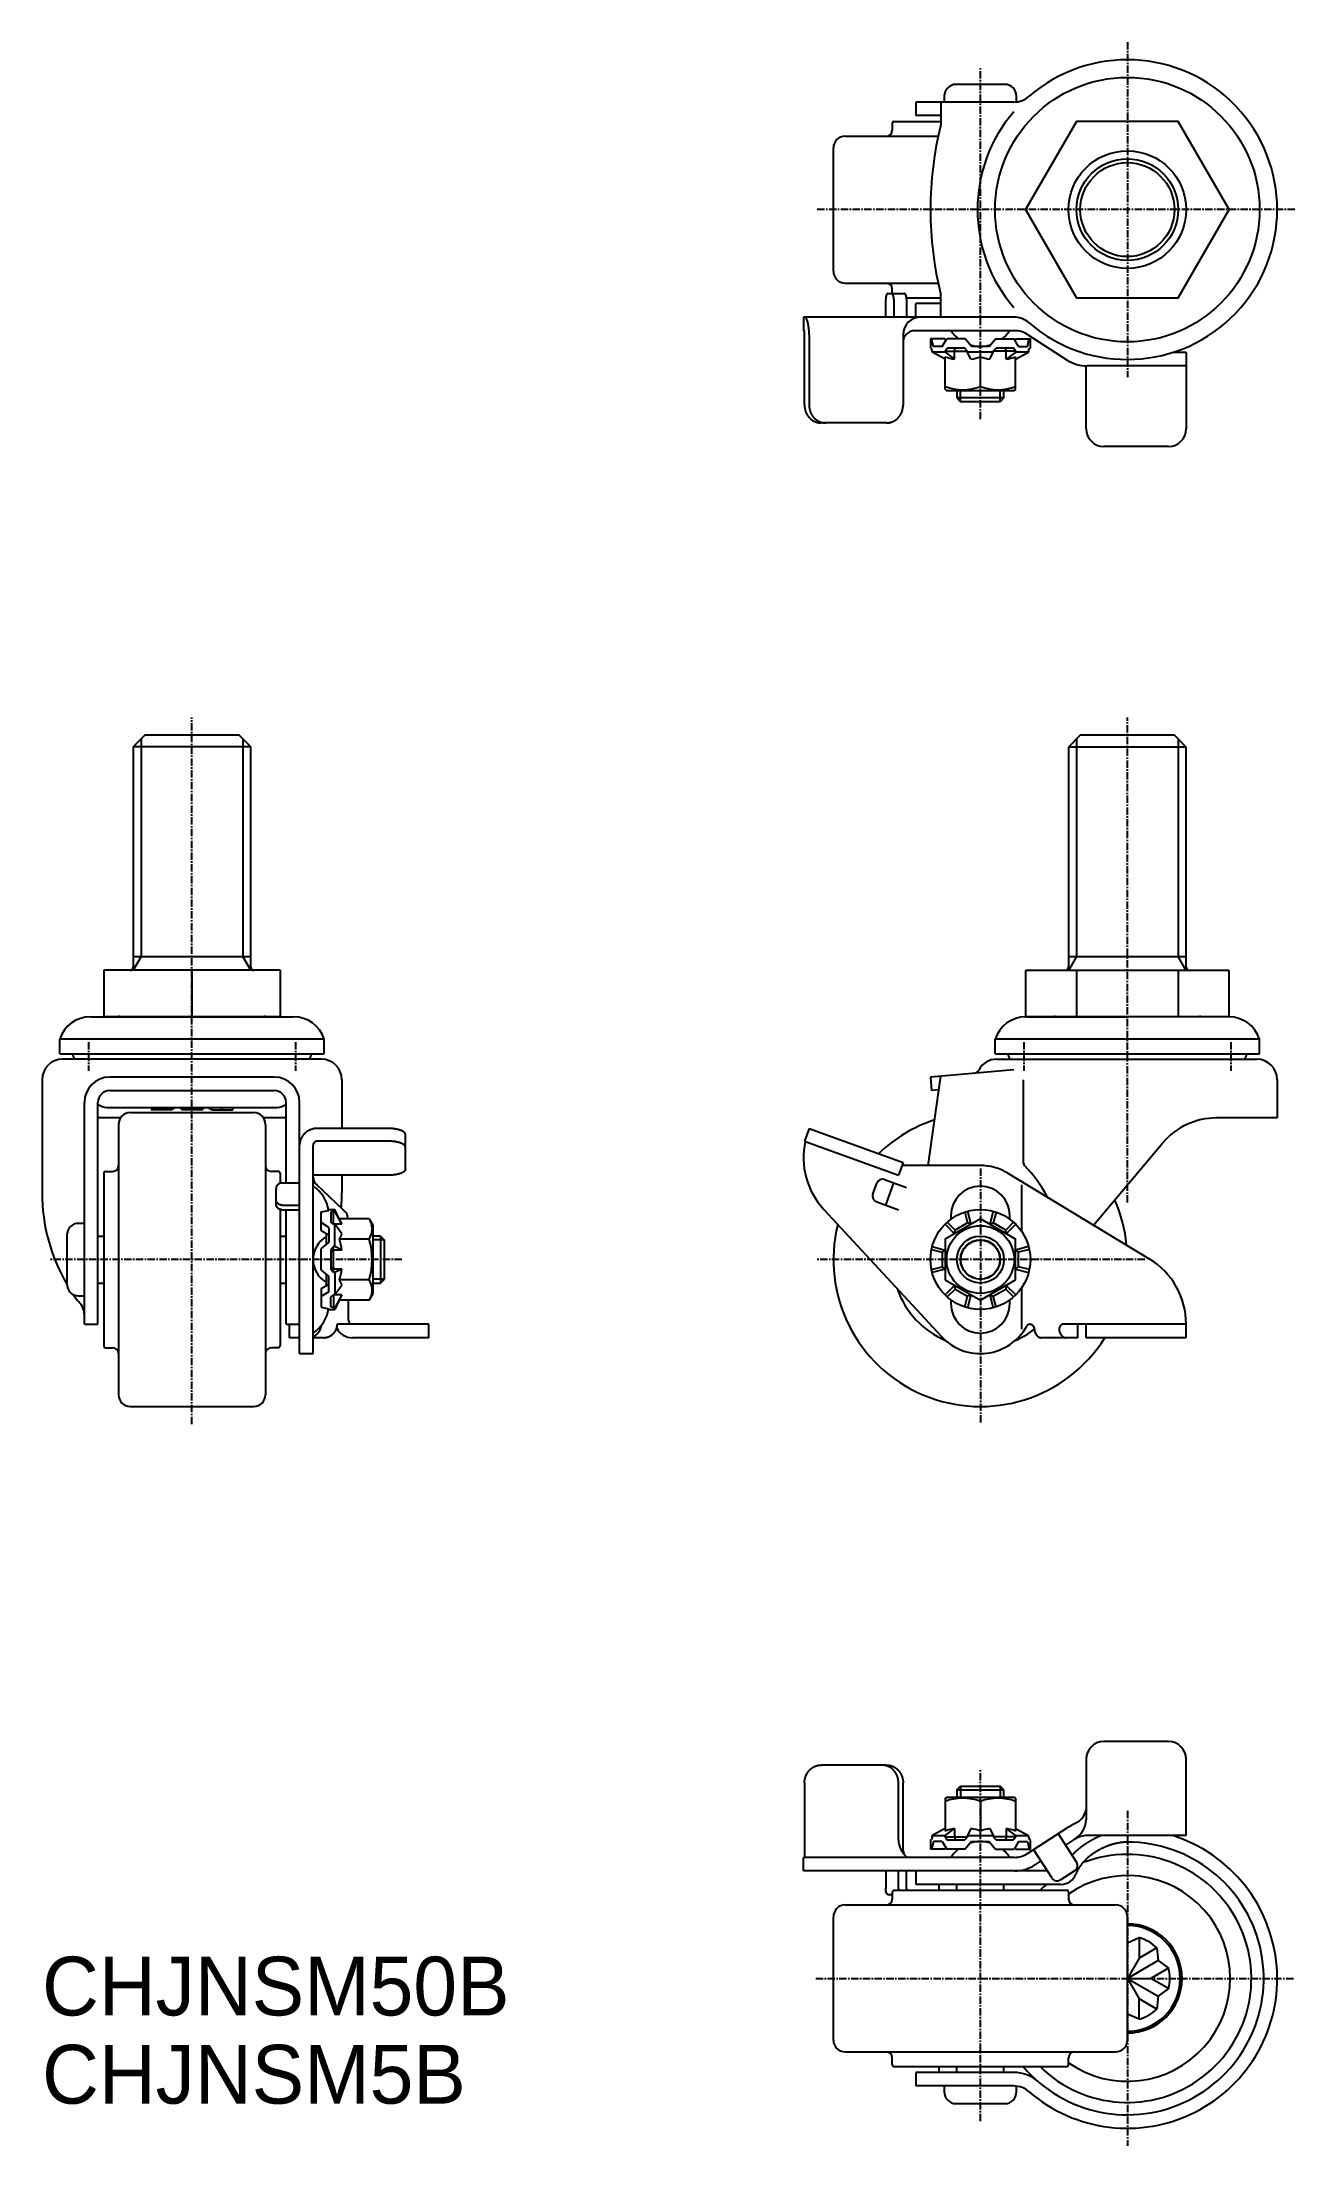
# Model space of a CAD drawing. Extents: x -3984 to -3771, y -791 to -433.
import ezdxf

# ---------------------------------------------------------------- set-up
doc = ezdxf.new("R2010")
doc.units = 0
doc.linetypes.add('CENTER', pattern=[2, 1.25, -0.25, 0.25, -0.25])
doc.layers.get('0').update_dxf_attribs({"linetype": 'CONTINUOUS'})
doc.layers.get('DEFPOINTS').update_dxf_attribs({"linetype": 'CONTINUOUS'})
doc.layers.add('CENTER', color=1, linetype='CENTER')

msp = doc.modelspace()

# ---------------------------------------------------------------- texts
at = {"color": 7, "linetype": 'CONTINUOUS'}
for s, p in [('CHJNSM50B', (-3984.17, -768.91)), ('CHJNSM5B', (-3984.17, -783.91))]:
    msp.add_text(s, height=10, dxfattribs=at).set_placement(p)

# ---------------------------------------------------------------- linework, layer by layer
at = {"color": 7, "linetype": 'CONTINUOUS'}
for p, q in [((-3818.87, -443.36), (-3835.56, -443.36)), ((-3835.56, -443.36), (-3835.56, -445.66)), ((-3831.28, -443.36), (-3831.28, -447.16)), ((-3830.71, -442.36), (-3830.71, -443.36)), ((-3820.41, -440.36), (-3828.71, -440.36)), ((-3818.41, -443.33), (-3818.41, -442.36)), ((-3839.56, -446.96), (-3839.56, -448.16)), ((-3839.26, -446.66), (-3831.28, -446.66)), ((-3831.28, -445.66), (-3835.56, -445.66)), ((-3847.56, -449.16), (-3831.74, -449.16)), ((-3849.56, -472.16), (-3849.56, -451.16)), ((-3847.56, -474.16), (-3831.74, -474.16)), ((-3840.32, -475.96), (-3837.47, -475.96)), ((-3839.56, -475.96), (-3839.56, -475.16)), ((-3840.66, -479.96), (-3840.66, -476.96)), ((-3839.29, -476.96), (-3839.29, -479.96)), ((-3837.14, -476.66), (-3831.28, -476.66)), ((-3837.13, -476.96), (-3837.13, -479.96)), ((-3831.28, -477.66), (-3835.56, -477.66)), ((-3835.56, -479.96), (-3835.56, -477.66)), ((-3831.28, -479.96), (-3831.28, -476.15)), ((-3818.73, -479.96), (-3854.65, -479.96)), ((-3854.65, -479.96), (-3854.65, -482.26)), ((-3854.49, -482.26), (-3854.65, -482.26)), ((-3854.47, -494.96), (-3854.47, -482.96)), ((-3853.68, -482.95), (-3853.68, -494.96)), ((-3837.71, -482.96), (-3837.71, -494.96)), ((-3818.73, -482.26), (-3835.71, -482.26)), ((-3818.87, -479.96), (-3835.56, -479.96)), ((-3816.57, -482.89), (-3809.79, -487.25)), ((-3833.06, -483.64), (-3833.06, -485.24)), ((-3830.54, -483.64), (-3833.06, -483.64)), ((-3833.06, -485.24), (-3832.88, -485.24)), ((-3832.88, -485.24), (-3833.06, -485.24)), ((-3832.77, -485.74), (-3832.88, -485.24)), ((-3832.55, -484.94), (-3832.86, -483.64)), ((-3832.77, -485.74), (-3832.77, -485.94)), ((-3830.57, -485.94), (-3832.77, -485.94)), ((-3830.56, -487.13), (-3832.77, -485.94)), ((-3831.05, -484.94), (-3832.55, -484.94)), ((-3831.05, -484.94), (-3830.27, -483.64)), ((-3830.57, -485.74), (-3830.2, -485.24)), ((-3830.57, -485.74), (-3826.76, -485.74)), ((-3830.57, -485.74), (-3830.57, -485.94)), ((-3830.57, -485.94), (-3828.95, -487.13)), ((-3830.56, -492.29), (-3830.56, -486.7)), ((-3830.48, -483.99), (-3830.54, -483.64)), ((-3827.15, -483.64), (-3830.27, -483.64)), ((-3827.23, -485.24), (-3830.2, -485.24)), ((-3827.23, -485.24), (-3830.2, -485.24)), ((-3828.95, -485.74), (-3828.87, -485.24)), ((-3828.95, -487.13), (-3828.95, -485.74)), ((-3826.76, -485.74), (-3827.23, -485.24)), ((-3826.06, -484.94), (-3827.15, -483.64)), ((-3826.76, -485.94), (-3826.76, -485.74)), ((-3822.36, -485.94), (-3826.76, -485.94)), ((-3826.16, -487.13), (-3826.76, -485.94)), ((-3823.06, -484.94), (-3826.06, -484.94)), ((-3824.56, -491.76), (-3824.56, -486.7)), ((-3823.06, -484.94), (-3821.96, -483.64)), ((-3822.95, -487.13), (-3822.36, -485.94)), ((-3822.36, -485.74), (-3821.88, -485.24)), ((-3818.55, -485.74), (-3822.36, -485.74)), ((-3822.36, -485.94), (-3822.36, -485.74)), ((-3821.96, -483.64), (-3818.84, -483.64)), ((-3818.91, -485.24), (-3821.88, -485.24)), ((-3820.16, -485.74), (-3820.25, -485.24)), ((-3820.16, -487.13), (-3820.16, -485.74)), ((-3818.55, -485.94), (-3820.16, -487.13)), ((-3818.55, -485.74), (-3818.91, -485.24)), ((-3818.06, -484.94), (-3818.84, -483.64)), ((-3818.63, -483.99), (-3818.57, -483.64)), ((-3818.57, -483.64), (-3816.06, -483.64)), ((-3818.56, -487.13), (-3816.35, -485.94)), ((-3818.56, -492.29), (-3818.56, -486.7)), ((-3818.55, -485.74), (-3818.55, -485.94)), ((-3816.35, -485.94), (-3818.55, -485.94)), ((-3818.06, -484.94), (-3816.56, -484.94)), ((-3816.56, -484.94), (-3816.25, -483.64)), ((-3816.35, -485.74), (-3816.23, -485.24)), ((-3816.35, -485.74), (-3816.35, -485.94)), ((-3816.06, -485.24), (-3816.23, -485.24)), ((-3816.06, -485.24), (-3816.06, -483.64)), ((-3789.56, -485.96), (-3791.83, -485.96)), ((-3789.56, -485.96), (-3789.56, -498.96)), ((-3806.56, -498.96), (-3806.56, -488.25)), ((-3789.56, -488.26), (-3806.38, -488.26)), ((-3830.56, -492.29), (-3830.31, -492.44)), ((-3830.31, -492.44), (-3818.81, -492.44)), ((-3828.56, -492.44), (-3828.56, -493.71)), ((-3820.56, -493.71), (-3828.56, -493.71)), ((-3828.56, -493.71), (-3827.93, -494.34)), ((-3820.56, -493.71), (-3821.18, -494.34)), ((-3820.56, -493.71), (-3820.56, -492.44)), ((-3818.56, -492.29), (-3818.81, -492.44)), ((-3821.18, -494.34), (-3827.93, -494.34)), ((-3840.53, -497.96), (-3851.65, -497.96)), ((-3792.56, -501.96), (-3803.56, -501.96)), ((-3966.67, -551.09), (-3968.67, -553.09)), ((-3950.67, -551.09), (-3966.67, -551.09)), ((-3948.67, -553.09), (-3950.67, -551.09)), ((-3807.56, -551.1), (-3809.56, -553.1)), ((-3791.56, -551.1), (-3807.56, -551.1)), ((-3789.56, -553.1), (-3791.56, -551.1)), ((-3968.67, -553.09), (-3968.67, -590.49)), ((-3948.67, -553.09), (-3968.67, -553.09)), ((-3948.67, -590.49), (-3948.67, -553.09)), ((-3809.56, -553.1), (-3809.56, -590.5)), ((-3789.56, -553.1), (-3809.56, -553.1)), ((-3789.56, -590.5), (-3789.56, -553.1)), ((-3968.67, -588.75), (-3948.67, -588.75)), ((-3809.56, -588.75), (-3789.56, -588.75)), ((-3943.67, -591.09), (-3973.67, -591.09)), ((-3973.67, -591.09), (-3973.67, -598.94)), ((-3958.67, -591.09), (-3958.67, -598.94)), ((-3943.67, -591.09), (-3943.67, -598.94)), ((-3782.24, -591.1), (-3816.88, -591.1)), ((-3816.88, -591.1), (-3816.88, -598.95)), ((-3808.22, -591.1), (-3808.22, -598.95)), ((-3790.9, -591.1), (-3790.9, -598.95)), ((-3782.24, -598.95), (-3782.24, -591.1)), ((-3975.94, -598.99), (-3941.4, -598.99)), ((-3973.67, -598.94), (-3943.67, -598.94)), ((-3816.88, -598.95), (-3782.24, -598.95)), ((-3816.83, -599), (-3799.56, -599)), ((-3814.57, -598.95), (-3798.92, -598.95)), ((-3782.29, -599), (-3799.56, -599)), ((-3936.17, -602.79), (-3981.17, -602.79)), ((-3981.17, -605.29), (-3981.17, -602.79)), ((-3936.17, -605.29), (-3936.17, -602.79)), ((-3777.06, -602.8), (-3822.06, -602.8)), ((-3822.06, -605.3), (-3822.06, -602.8)), ((-3777.06, -605.3), (-3777.06, -602.8)), ((-3981.17, -605.29), (-3936.17, -605.29)), ((-3936.67, -606.2), (-3980.67, -606.2)), ((-3818.87, -608.02), (-3833.06, -609.26)), ((-3822.06, -605.3), (-3777.06, -605.3)), ((-3821.75, -606.21), (-3777.56, -606.21)), ((-3984.17, -609.7), (-3984.17, -628.97)), ((-3944.67, -609.25), (-3972.67, -609.25)), ((-3972.67, -611.55), (-3944.67, -611.55)), ((-3933.17, -609.7), (-3933.17, -617.99)), ((-3833.42, -624.3), (-3831.28, -609.1)), ((-3833.06, -609.26), (-3832.86, -611.55)), ((-3831.61, -611.44), (-3832.86, -611.55)), ((-3817.31, -609.71), (-3817.31, -623.6)), ((-3774.06, -609.71), (-3774.06, -616.21)), ((-3976.97, -651.29), (-3976.97, -613.55)), ((-3974.67, -651.29), (-3974.67, -613.55)), ((-3973.17, -614.43), (-3944.17, -614.43)), ((-3969.17, -615.3), (-3948.17, -615.3)), ((-3965.44, -614.43), (-3965.62, -614.83)), ((-3962.13, -614.83), (-3965.62, -614.83)), ((-3963.44, -614.43), (-3963.88, -614.83)), ((-3961.44, -614.43), (-3962.13, -614.83)), ((-3960.41, -614.83), (-3960.67, -614.43)), ((-3956.93, -614.83), (-3960.41, -614.83)), ((-3956.93, -614.83), (-3956.67, -614.43)), ((-3955.9, -614.43), (-3955.21, -614.83)), ((-3955.21, -614.83), (-3951.72, -614.83)), ((-3953.9, -614.43), (-3953.46, -614.83)), ((-3951.9, -614.43), (-3951.72, -614.83)), ((-3942.67, -627.27), (-3942.67, -613.55)), ((-3940.37, -656.3), (-3940.37, -613.55)), ((-3970.84, -616.2), (-3974.67, -616.2)), ((-3971.17, -617.3), (-3971.17, -663.3)), ((-3942.67, -616.2), (-3946.5, -616.2)), ((-3946.17, -617.3), (-3946.17, -663.3)), ((-3925.37, -617.99), (-3937.37, -617.99)), ((-3922.37, -624.94), (-3922.37, -619.02)), ((-3853.68, -617.99), (-3854.47, -620.15)), ((-3853.68, -617.99), (-3837.71, -623.81)), ((-3774.06, -616.21), (-3784.39, -616.21)), ((-3938.07, -656.3), (-3938.07, -620.89)), ((-3925.37, -620.15), (-3937.37, -620.15)), ((-3854.47, -620.15), (-3838.49, -625.97)), ((-3805.29, -634.45), (-3793.58, -620.49)), ((-3973.67, -625.6), (-3973.67, -655)), ((-3973.37, -625.3), (-3972.17, -625.3)), ((-3943.97, -625.3), (-3945.17, -625.3)), ((-3943.67, -625.6), (-3943.67, -627.32)), ((-3925.37, -625.97), (-3938.07, -625.97)), ((-3933.17, -625.97), (-3933.17, -628.97)), ((-3837.71, -623.81), (-3838.49, -625.97)), ((-3824.56, -624.3), (-3837.89, -624.3)), ((-3819.89, -625.6), (-3795.82, -640.18)), ((-3944.37, -630.88), (-3944.37, -628.21)), ((-3943.37, -627.27), (-3940.37, -627.27)), ((-3933.07, -631.72), (-3937.43, -627.61)), ((-3842.85, -629.17), (-3842.17, -627.29)), ((-3840.89, -626.69), (-3837.13, -628.06)), ((-3840.66, -631.03), (-3839.29, -627.27)), ((-3817.56, -627.6), (-3817.56, -635.48)), ((-3944.37, -631.03), (-3944.36, -631.03)), ((-3943.67, -631.78), (-3943.67, -655)), ((-3943.37, -631.03), (-3940.37, -631.03)), ((-3943.37, -631.82), (-3940.37, -631.82)), ((-3942.67, -651.29), (-3942.67, -631.82)), ((-3936.67, -632.2), (-3935.37, -631.93)), ((-3936.67, -635.35), (-3936.67, -632.2)), ((-3935.37, -631.8), (-3934.37, -631.8)), ((-3935.37, -631.93), (-3935.37, -631.8)), ((-3934.57, -632.09), (-3935.07, -632.23)), ((-3935.07, -632.23), (-3935.07, -633.94)), ((-3934.57, -634.29), (-3934.57, -632.09)), ((-3934.37, -632.09), (-3934.57, -632.09)), ((-3933.61, -633.37), (-3934.37, -631.8)), ((-3934.37, -631.8), (-3934.37, -632.09)), ((-3933.18, -634.3), (-3934.37, -632.09)), ((-3928.55, -633.37), (-3933.61, -633.37)), ((-3928.55, -633.37), (-3927.87, -634.55)), ((-3851.19, -631.76), (-3831.16, -653.41)), ((-3842.26, -630.45), (-3838.5, -631.82)), ((-3829.56, -632.8), (-3829.56, -633.42)), ((-3827.23, -632.23), (-3826.75, -634.06)), ((-3826.76, -632.09), (-3826.16, -634.3)), ((-3822.36, -632.09), (-3822.95, -634.3)), ((-3821.88, -632.23), (-3822.37, -634.06)), ((-3819.56, -633.42), (-3819.56, -632.8)), ((-3979.97, -636.15), (-3979.97, -644.45)), ((-3976.97, -634.15), (-3977.97, -634.15)), ((-3974.67, -636.3), (-3973.67, -636.3)), ((-3943.67, -636.3), (-3942.67, -636.3)), ((-3935.37, -634.82), (-3936.67, -634.01)), ((-3936.67, -635.35), (-3935.37, -636.09)), ((-3935.77, -637.75), (-3935.77, -635.86)), ((-3935.37, -634.82), (-3935.37, -637.41)), ((-3934.57, -634.29), (-3935.07, -633.94)), ((-3934.37, -634.29), (-3934.57, -634.29)), ((-3934.37, -638.1), (-3934.37, -634.29)), ((-3933.18, -635.91), (-3934.37, -634.29)), ((-3933.18, -634.3), (-3934.36, -634.3)), ((-3928.55, -636.83), (-3933.61, -636.83)), ((-3927.87, -646.05), (-3927.87, -634.55)), ((-3926.59, -636.3), (-3927.87, -636.3)), ((-3926.59, -636.3), (-3926.59, -644.3)), ((-3926.59, -636.3), (-3925.97, -636.92)), ((-3925.97, -636.92), (-3925.97, -643.67)), ((-3830.57, -634.29), (-3828.95, -635.91)), ((-3830.2, -633.94), (-3828.87, -635.28)), ((-3828.95, -635.91), (-3828.87, -635.28)), ((-3826.16, -634.3), (-3826.75, -634.06)), ((-3822.95, -634.3), (-3822.37, -634.06)), ((-3818.91, -633.94), (-3820.25, -635.28)), ((-3820.16, -635.91), (-3820.25, -635.28)), ((-3818.55, -634.29), (-3820.16, -635.91)), ((-3936.67, -638.49), (-3935.37, -637.41)), ((-3936.67, -642.1), (-3936.67, -638.49)), ((-3934.57, -638.1), (-3935.07, -638.58)), ((-3935.07, -638.58), (-3935.07, -642.01)), ((-3934.57, -638.69), (-3935.07, -639.07)), ((-3934.57, -642.5), (-3934.57, -638.1)), ((-3934.37, -638.1), (-3934.57, -638.1)), ((-3933.18, -638.69), (-3934.57, -638.69)), ((-3933.18, -638.69), (-3934.37, -638.1)), ((-3832.88, -638.58), (-3831.06, -639.07)), ((-3832.77, -638.1), (-3830.56, -638.69)), ((-3830.56, -638.69), (-3831.06, -639.07)), ((-3816.35, -638.1), (-3818.56, -638.69)), ((-3818.56, -638.69), (-3818.06, -639.07)), ((-3816.23, -638.58), (-3818.06, -639.07)), ((-3974.67, -644.3), (-3973.67, -644.3)), ((-3943.67, -644.3), (-3942.67, -644.3)), ((-3936.67, -642.1), (-3935.37, -643.18)), ((-3935.77, -644.73), (-3935.77, -642.85)), ((-3935.37, -645.78), (-3935.37, -643.18)), ((-3934.57, -641.91), (-3935.07, -641.52)), ((-3934.57, -642.5), (-3935.07, -642.01)), ((-3933.18, -641.91), (-3934.57, -641.91)), ((-3934.37, -642.5), (-3934.57, -642.5)), ((-3933.18, -641.91), (-3934.37, -642.5)), ((-3934.37, -642.5), (-3934.37, -646.31)), ((-3928.55, -643.76), (-3933.61, -643.76)), ((-3927.87, -644.3), (-3926.59, -644.3)), ((-3926.59, -644.3), (-3925.97, -643.67)), ((-3832.88, -642.01), (-3831.06, -641.52)), ((-3830.56, -641.91), (-3832.77, -642.5)), ((-3830.56, -641.91), (-3831.06, -641.52)), ((-3818.56, -641.91), (-3818.06, -641.52)), ((-3818.56, -641.91), (-3816.35, -642.5)), ((-3816.23, -642.01), (-3818.06, -641.52)), ((-3977.97, -646.45), (-3976.97, -646.45)), ((-3936.67, -645.25), (-3935.37, -644.5)), ((-3936.67, -645.25), (-3936.67, -648.39)), ((-3935.37, -645.78), (-3936.67, -646.59)), ((-3934.57, -646.31), (-3935.07, -646.65)), ((-3935.07, -648.36), (-3935.07, -646.65)), ((-3934.37, -646.31), (-3934.57, -646.31)), ((-3934.57, -646.31), (-3934.57, -648.51)), ((-3933.18, -644.69), (-3934.37, -646.31)), ((-3933.18, -646.3), (-3934.37, -648.51)), ((-3933.61, -647.23), (-3934.37, -648.8)), ((-3933.18, -646.3), (-3934.36, -646.3)), ((-3928.55, -647.23), (-3933.61, -647.23)), ((-3932.07, -650.6), (-3932.07, -647.23)), ((-3928.55, -647.23), (-3927.87, -646.05)), ((-3828.95, -644.69), (-3830.57, -646.31)), ((-3830.2, -646.65), (-3828.87, -645.32)), ((-3829.56, -647.17), (-3829.56, -647.8)), ((-3828.95, -644.69), (-3828.87, -645.32)), ((-3827.23, -648.36), (-3826.75, -646.54)), ((-3826.16, -646.3), (-3826.76, -648.51)), ((-3826.16, -646.3), (-3826.75, -646.54)), ((-3822.95, -646.3), (-3822.36, -648.51)), ((-3822.95, -646.3), (-3822.37, -646.54)), ((-3821.88, -648.36), (-3822.37, -646.54)), ((-3820.16, -644.69), (-3820.25, -645.32)), ((-3818.91, -646.65), (-3820.25, -645.32)), ((-3820.16, -644.69), (-3818.55, -646.31)), ((-3819.56, -647.8), (-3819.56, -647.17)), ((-3817.56, -645.12), (-3817.56, -652.12)), ((-3976.97, -651.29), (-3974.67, -651.29)), ((-3942.67, -651.29), (-3940.37, -651.29)), ((-3942.09, -653.6), (-3942.09, -651.3)), ((-3936.67, -648.39), (-3935.37, -648.66)), ((-3935.37, -648.66), (-3935.37, -648.8)), ((-3935.37, -648.8), (-3934.37, -648.8)), ((-3934.57, -648.51), (-3935.07, -648.36)), ((-3934.37, -648.51), (-3934.57, -648.51)), ((-3934.37, -648.8), (-3934.37, -648.51)), ((-3918.37, -651.3), (-3933.96, -651.3)), ((-3918.37, -653.6), (-3918.37, -651.3)), ((-3816.1, -651.3), (-3816.13, -651.3)), ((-3789.56, -651.3), (-3810.46, -651.3)), ((-3808, -653.6), (-3808, -651.3)), ((-3806.56, -653.6), (-3806.56, -651.3)), ((-3789.56, -653.6), (-3789.56, -651.3)), ((-3940.37, -653.6), (-3942.09, -653.6)), ((-3936.32, -653.6), (-3938.07, -653.6)), ((-3918.37, -653.6), (-3931.37, -653.6)), ((-3808, -653.6), (-3814.26, -653.6)), ((-3789.56, -653.6), (-3806.56, -653.6)), ((-3973.37, -655.3), (-3972.17, -655.3)), ((-3943.97, -655.3), (-3945.17, -655.3)), ((-3940.37, -656.3), (-3938.07, -656.3)), ((-3969.17, -665.3), (-3948.17, -665.3)), ((-3792.56, -722.31), (-3803.56, -722.31)), ((-3840.53, -726.31), (-3851.65, -726.31)), ((-3806.56, -725.31), (-3806.56, -735.61)), ((-3789.56, -738.31), (-3789.56, -725.31)), ((-3854.47, -729.31), (-3854.47, -741.31)), ((-3838.49, -739.01), (-3838.49, -729.31)), ((-3837.71, -740.83), (-3837.71, -729.31)), ((-3828.56, -730.53), (-3827.93, -729.91)), ((-3827.93, -729.91), (-3821.18, -729.91)), ((-3820.56, -730.53), (-3821.18, -729.91)), ((-3830.56, -731.95), (-3830.31, -731.81)), ((-3830.56, -731.95), (-3830.56, -737.55)), ((-3818.81, -731.81), (-3830.31, -731.81)), ((-3828.56, -730.53), (-3820.56, -730.53)), ((-3828.56, -730.53), (-3828.56, -731.81)), ((-3824.56, -732.49), (-3824.56, -737.55)), ((-3820.56, -731.81), (-3820.56, -730.53)), ((-3818.56, -731.95), (-3818.81, -731.81)), ((-3818.56, -731.95), (-3818.56, -737.55)), ((-3830.56, -737.12), (-3832.77, -738.31)), ((-3830.57, -738.31), (-3828.95, -737.12)), ((-3828.95, -737.12), (-3828.95, -738.51)), ((-3826.16, -737.12), (-3826.76, -738.31)), ((-3822.95, -737.12), (-3822.36, -738.31)), ((-3818.55, -738.31), (-3820.16, -737.12)), ((-3820.16, -737.12), (-3820.16, -738.51)), ((-3818.56, -737.12), (-3816.35, -738.31)), ((-3816.57, -741.37), (-3809.79, -737.01)), ((-3833.06, -739.01), (-3833.06, -740.61)), ((-3833.06, -739.01), (-3832.88, -739.01)), ((-3830.54, -740.61), (-3833.06, -740.61)), ((-3832.77, -738.51), (-3832.88, -739.01)), ((-3832.55, -739.31), (-3832.86, -740.61)), ((-3832.77, -738.31), (-3830.57, -738.31)), ((-3832.77, -738.51), (-3832.77, -738.31)), ((-3831.05, -739.31), (-3832.55, -739.31)), ((-3831.05, -739.31), (-3830.27, -740.61)), ((-3830.57, -738.51), (-3830.57, -738.31)), ((-3830.57, -738.51), (-3830.2, -739.01)), ((-3830.57, -738.51), (-3826.76, -738.51)), ((-3830.48, -740.25), (-3830.54, -740.61)), ((-3827.15, -740.61), (-3830.27, -740.61)), ((-3830.2, -739.01), (-3827.23, -739.01)), ((-3828.95, -738.51), (-3828.87, -739.01)), ((-3826.76, -738.51), (-3827.23, -739.01)), ((-3826.06, -739.31), (-3827.15, -740.61)), ((-3826.76, -738.31), (-3822.36, -738.31)), ((-3826.76, -738.31), (-3826.76, -738.51)), ((-3826.06, -739.31), (-3823.06, -739.31)), ((-3823.06, -739.31), (-3821.96, -740.61)), ((-3822.36, -738.31), (-3822.36, -738.51)), ((-3822.36, -738.51), (-3821.88, -739.01)), ((-3818.55, -738.51), (-3822.36, -738.51)), ((-3821.96, -740.61), (-3818.84, -740.61)), ((-3821.88, -739.01), (-3818.91, -739.01)), ((-3821.88, -739.01), (-3818.91, -739.01)), ((-3820.16, -738.51), (-3820.25, -739.01)), ((-3818.55, -738.51), (-3818.91, -739.01)), ((-3818.06, -739.31), (-3818.84, -740.61)), ((-3818.63, -740.25), (-3818.57, -740.61)), ((-3818.57, -740.61), (-3816.06, -740.61)), ((-3818.55, -738.31), (-3816.35, -738.31)), ((-3818.55, -738.51), (-3818.55, -738.31)), ((-3818.06, -739.31), (-3816.56, -739.31)), ((-3816.56, -739.31), (-3816.25, -740.61)), ((-3816.35, -738.51), (-3816.35, -738.31)), ((-3816.35, -738.51), (-3816.23, -739.01)), ((-3816.23, -739.01), (-3816.06, -739.01)), ((-3816.06, -739.01), (-3816.23, -739.01)), ((-3816.06, -740.61), (-3816.06, -739.01)), ((-3812.37, -745.57), (-3815.5, -740.69)), ((-3808.16, -742.86), (-3811.3, -737.98)), ((-3808.54, -738.94), (-3810.06, -739.92)), ((-3789.56, -738.31), (-3806.38, -738.31)), ((-3818.73, -742.01), (-3854.65, -742.01)), ((-3854.65, -744.31), (-3854.65, -742.01)), ((-3813.18, -744.31), (-3854.65, -744.31)), ((-3840.66, -744.31), (-3840.66, -747.31)), ((-3838.5, -747.31), (-3838.5, -744.31)), ((-3837.13, -747.31), (-3837.13, -744.31)), ((-3835.56, -744.31), (-3835.56, -746.61)), ((-3814.26, -742.62), (-3815.32, -743.31)), ((-3808.46, -744.24), (-3810.98, -745.87)), ((-3839.56, -747.91), (-3839.56, -749.11)), ((-3839.26, -747.61), (-3809.86, -747.61)), ((-3810.85, -746.61), (-3835.56, -746.61)), ((-3831.56, -747.61), (-3831.56, -746.61)), ((-3828.56, -747.61), (-3828.56, -746.61)), ((-3820.56, -747.61), (-3820.56, -746.61)), ((-3809.56, -747.91), (-3809.56, -749.11)), ((-3847.56, -750.11), (-3801.56, -750.11)), ((-3840.32, -748.31), (-3839.56, -748.31)), ((-3849.56, -773.11), (-3849.56, -752.11)), ((-3799.56, -773.11), (-3799.56, -752.11)), ((-3799.56, -756.53), (-3797.56, -755.66)), ((-3797.56, -755.66), (-3797.56, -759.14)), ((-3794.54, -757.4), (-3797.56, -759.14)), ((-3794.54, -757.4), (-3794.29, -759.57)), ((-3797.56, -759.14), (-3799.56, -762.61)), ((-3794.29, -759.57), (-3799.56, -762.61)), ((-3792.54, -760.87), (-3795.56, -762.61)), ((-3794.29, -759.57), (-3792.54, -760.87)), ((-3799.56, -762.61), (-3794.29, -765.65)), ((-3799.56, -762.61), (-3797.56, -766.07)), ((-3799.56, -762.61), (-3795.56, -762.61)), ((-3792.54, -764.35), (-3795.56, -762.61)), ((-3794.29, -765.65), (-3794.54, -767.82)), ((-3792.54, -764.35), (-3794.29, -765.65)), ((-3797.56, -769.56), (-3799.56, -768.69)), ((-3797.56, -769.56), (-3797.56, -766.07)), ((-3794.54, -767.82), (-3797.56, -766.07)), ((-3847.56, -775.11), (-3801.56, -775.11)), ((-3839.56, -777.31), (-3839.56, -776.11)), ((-3809.56, -777.31), (-3809.56, -776.11)), ((-3839.26, -777.61), (-3809.86, -777.61)), ((-3818.87, -778.61), (-3835.56, -778.61)), ((-3835.56, -778.61), (-3835.56, -780.91)), ((-3831.56, -778.61), (-3831.56, -777.61)), ((-3828.56, -778.61), (-3828.56, -777.61)), ((-3820.56, -778.61), (-3820.56, -777.61)), ((-3831.56, -780.91), (-3835.56, -780.91)), ((-3818.87, -780.91), (-3835.56, -780.91)), ((-3830.71, -780.91), (-3830.71, -781.91)), ((-3828.71, -783.91), (-3820.41, -783.91)), ((-3818.41, -781.91), (-3818.41, -780.91))]:
    msp.add_line(p, q, dxfattribs=at)
at = {"color": 3, "linetype": 'CONTINUOUS'}
for p, q in [((-3827.93, -494.34), (-3827.93, -492.44)), ((-3821.18, -494.34), (-3821.18, -492.44)), ((-3967.32, -551.74), (-3967.32, -588.75)), ((-3950.02, -551.74), (-3950.02, -588.75)), ((-3808.2, -551.75), (-3808.2, -588.75)), ((-3790.91, -551.75), (-3790.91, -588.75)), ((-3967.32, -588.75), (-3968.67, -591.09)), ((-3948.67, -591.09), (-3950.02, -588.75)), ((-3808.2, -588.75), (-3809.56, -591.1)), ((-3789.56, -591.1), (-3790.91, -588.75)), ((-3925.97, -636.97), (-3927.87, -636.97)), ((-3925.97, -643.62), (-3927.87, -643.62)), ((-3827.93, -729.91), (-3827.93, -731.81)), ((-3821.18, -729.91), (-3821.18, -731.81))]:
    msp.add_line(p, q, dxfattribs=at)
at = {"color": 7, "linetype": 'CONTINUOUS'}
for points in [[(-3808.22, -446.66), (-3816.88, -461.66), (-3808.22, -476.66), (-3790.9, -476.66), (-3782.24, -461.66), (-3790.9, -446.66)], [(-3830.56, -643.76), (-3824.56, -647.23), (-3818.56, -643.76), (-3818.56, -636.83), (-3824.56, -633.37), (-3830.56, -636.83)]]:
    msp.add_lwpolyline(points, close=True, dxfattribs=at)
for points in [[(-3826.75, -634.06), (-3828.87, -635.28)], [(-3820.25, -635.28), (-3822.37, -634.06)], [(-3831.06, -639.07), (-3831.06, -641.52)], [(-3818.06, -641.52), (-3818.06, -639.07)], [(-3828.87, -645.32), (-3826.75, -646.54)], [(-3822.37, -646.54), (-3820.25, -645.32)]]:
    msp.add_lwpolyline(points, dxfattribs=at)
for points in [[(-3840.32, -475.96, 0), (-3840.32, -475.96, 0), (-3840.32, -475.96, 0), (-3840.33, -475.96, 0), (-3840.33, -475.96, 0), (-3840.34, -475.96, 0), (-3840.34, -475.96, 0), (-3840.34, -475.96, 0), (-3840.35, -475.96, 0), (-3840.35, -475.96, 0), (-3840.36, -475.96, 0), (-3840.36, -475.96, 0), (-3840.37, -475.97, 0), (-3840.37, -475.97, 0), (-3840.37, -475.97, 0), (-3840.38, -475.97, 0), (-3840.38, -475.97, 0), (-3840.39, -475.98, 0), (-3840.39, -475.98, 0), (-3840.39, -475.98, 0), (-3840.4, -475.99, 0), (-3840.4, -475.99, 0), (-3840.41, -475.99, 0), (-3840.41, -476, 0), (-3840.41, -476, 0), (-3840.42, -476, 0), (-3840.42, -476.01, 0), (-3840.43, -476.01, 0), (-3840.43, -476.01, 0), (-3840.43, -476.02, 0), (-3840.44, -476.02, 0), (-3840.44, -476.03, 0), (-3840.45, -476.03, 0), (-3840.45, -476.04, 0), (-3840.45, -476.04, 0), (-3840.46, -476.05, 0), (-3840.46, -476.05, 0), (-3840.47, -476.06, 0), (-3840.47, -476.06, 0), (-3840.47, -476.07, 0), (-3840.48, -476.07, 0), (-3840.48, -476.08, 0), (-3840.48, -476.09, 0), (-3840.49, -476.09, 0), (-3840.49, -476.1, 0), (-3840.5, -476.1, 0), (-3840.5, -476.11, 0), (-3840.5, -476.12, 0), (-3840.51, -476.12, 0), (-3840.51, -476.13, 0), (-3840.51, -476.14, 0), (-3840.52, -476.15, 0), (-3840.52, -476.15, 0), (-3840.52, -476.16, 0), (-3840.53, -476.17, 0), (-3840.53, -476.18, 0), (-3840.53, -476.18, 0), (-3840.54, -476.19, 0), (-3840.54, -476.2, 0), (-3840.54, -476.21, 0), (-3840.55, -476.21, 0), (-3840.55, -476.22, 0), (-3840.55, -476.23, 0), (-3840.55, -476.24, 0), (-3840.56, -476.25, 0), (-3840.56, -476.26, 0), (-3840.56, -476.27, 0), (-3840.57, -476.28, 0), (-3840.57, -476.28, 0), (-3840.57, -476.29, 0), (-3840.57, -476.3, 0), (-3840.58, -476.31, 0), (-3840.58, -476.32, 0), (-3840.58, -476.33, 0), (-3840.59, -476.34, 0), (-3840.59, -476.35, 0), (-3840.59, -476.36, 0), (-3840.59, -476.37, 0), (-3840.6, -476.38, 0), (-3840.6, -476.39, 0), (-3840.6, -476.4, 0), (-3840.6, -476.41, 0), (-3840.6, -476.42, 0), (-3840.61, -476.43, 0), (-3840.61, -476.44, 0), (-3840.61, -476.45, 0), (-3840.61, -476.46, 0), (-3840.62, -476.47, 0), (-3840.62, -476.48, 0), (-3840.62, -476.5, 0), (-3840.62, -476.51, 0), (-3840.62, -476.52, 0), (-3840.62, -476.53, 0), (-3840.63, -476.54, 0), (-3840.63, -476.55, 0), (-3840.63, -476.56, 0), (-3840.63, -476.57, 0), (-3840.63, -476.58, 0), (-3840.63, -476.6, 0), (-3840.64, -476.61, 0), (-3840.64, -476.62, 0), (-3840.64, -476.63, 0), (-3840.64, -476.64, 0), (-3840.64, -476.65, 0), (-3840.64, -476.67, 0), (-3840.64, -476.68, 0), (-3840.65, -476.69, 0), (-3840.65, -476.7, 0), (-3840.65, -476.71, 0), (-3840.65, -476.72, 0), (-3840.65, -476.74, 0), (-3840.65, -476.75, 0), (-3840.65, -476.76, 0), (-3840.65, -476.77, 0), (-3840.65, -476.78, 0), (-3840.65, -476.8, 0), (-3840.65, -476.81, 0), (-3840.65, -476.82, 0), (-3840.66, -476.83, 0), (-3840.66, -476.85, 0), (-3840.66, -476.86, 0), (-3840.66, -476.87, 0), (-3840.66, -476.88, 0), (-3840.66, -476.89, 0), (-3840.66, -476.91, 0), (-3840.66, -476.92, 0), (-3840.66, -476.93, 0), (-3840.66, -476.94, 0), (-3840.66, -476.96, 0)], [(-3839.29, -476.96, 0), (-3839.29, -476.94, 0), (-3839.29, -476.93, 0), (-3839.29, -476.92, 0), (-3839.29, -476.91, 0), (-3839.29, -476.89, 0), (-3839.29, -476.88, 0), (-3839.29, -476.87, 0), (-3839.29, -476.86, 0), (-3839.29, -476.85, 0), (-3839.29, -476.83, 0), (-3839.29, -476.82, 0), (-3839.29, -476.81, 0), (-3839.29, -476.8, 0), (-3839.29, -476.78, 0), (-3839.3, -476.77, 0), (-3839.3, -476.76, 0), (-3839.3, -476.75, 0), (-3839.3, -476.74, 0), (-3839.3, -476.72, 0), (-3839.3, -476.71, 0), (-3839.3, -476.7, 0), (-3839.3, -476.69, 0), (-3839.3, -476.68, 0), (-3839.3, -476.67, 0), (-3839.31, -476.65, 0), (-3839.31, -476.64, 0), (-3839.31, -476.63, 0), (-3839.31, -476.62, 0), (-3839.31, -476.61, 0), (-3839.31, -476.6, 0), (-3839.31, -476.58, 0), (-3839.32, -476.57, 0), (-3839.32, -476.56, 0), (-3839.32, -476.55, 0), (-3839.32, -476.54, 0), (-3839.32, -476.53, 0), (-3839.32, -476.52, 0), (-3839.33, -476.51, 0), (-3839.33, -476.5, 0), (-3839.33, -476.48, 0), (-3839.33, -476.47, 0), (-3839.33, -476.46, 0), (-3839.34, -476.45, 0), (-3839.34, -476.44, 0), (-3839.34, -476.43, 0), (-3839.34, -476.42, 0), (-3839.34, -476.41, 0), (-3839.35, -476.4, 0), (-3839.35, -476.39, 0), (-3839.35, -476.38, 0), (-3839.35, -476.37, 0), (-3839.36, -476.36, 0), (-3839.36, -476.35, 0), (-3839.36, -476.34, 0), (-3839.36, -476.33, 0), (-3839.37, -476.32, 0), (-3839.37, -476.31, 0), (-3839.37, -476.3, 0), (-3839.38, -476.29, 0), (-3839.38, -476.28, 0), (-3839.38, -476.28, 0), (-3839.38, -476.27, 0), (-3839.39, -476.26, 0), (-3839.39, -476.25, 0), (-3839.39, -476.24, 0), (-3839.4, -476.23, 0), (-3839.4, -476.22, 0), (-3839.4, -476.21, 0), (-3839.41, -476.21, 0), (-3839.41, -476.2, 0), (-3839.41, -476.19, 0), (-3839.41, -476.18, 0), (-3839.42, -476.18, 0), (-3839.42, -476.17, 0), (-3839.42, -476.16, 0), (-3839.43, -476.15, 0), (-3839.43, -476.15, 0), (-3839.43, -476.14, 0), (-3839.44, -476.13, 0), (-3839.44, -476.12, 0), (-3839.45, -476.12, 0), (-3839.45, -476.11, 0), (-3839.45, -476.1, 0), (-3839.46, -476.1, 0), (-3839.46, -476.09, 0), (-3839.46, -476.09, 0), (-3839.47, -476.08, 0), (-3839.47, -476.07, 0), (-3839.47, -476.07, 0), (-3839.48, -476.06, 0), (-3839.48, -476.06, 0), (-3839.49, -476.05, 0), (-3839.49, -476.05, 0), (-3839.49, -476.04, 0), (-3839.5, -476.04, 0), (-3839.5, -476.03, 0), (-3839.5, -476.03, 0), (-3839.51, -476.02, 0), (-3839.51, -476.02, 0), (-3839.52, -476.01, 0), (-3839.52, -476.01, 0), (-3839.52, -476.01, 0), (-3839.53, -476, 0), (-3839.53, -476, 0), (-3839.54, -476, 0), (-3839.54, -475.99, 0), (-3839.54, -475.99, 0), (-3839.55, -475.99, 0), (-3839.55, -475.98, 0), (-3839.56, -475.98, 0), (-3839.56, -475.98, 0), (-3839.56, -475.97, 0), (-3839.57, -475.97, 0), (-3839.57, -475.97, 0), (-3839.58, -475.97, 0), (-3839.58, -475.97, 0), (-3839.59, -475.96, 0), (-3839.59, -475.96, 0), (-3839.59, -475.96, 0), (-3839.6, -475.96, 0), (-3839.6, -475.96, 0), (-3839.61, -475.96, 0), (-3839.61, -475.96, 0), (-3839.61, -475.96, 0), (-3839.62, -475.96, 0), (-3839.62, -475.96, 0), (-3839.63, -475.96, 0), (-3839.63, -475.96, 0)], [(-3837.13, -476.96, 0), (-3837.13, -476.94, 0), (-3837.13, -476.93, 0), (-3837.13, -476.92, 0), (-3837.13, -476.91, 0), (-3837.13, -476.89, 0), (-3837.13, -476.88, 0), (-3837.13, -476.87, 0), (-3837.13, -476.86, 0), (-3837.13, -476.85, 0), (-3837.13, -476.83, 0), (-3837.13, -476.82, 0), (-3837.13, -476.81, 0), (-3837.13, -476.8, 0), (-3837.13, -476.78, 0), (-3837.13, -476.77, 0), (-3837.13, -476.76, 0), (-3837.14, -476.75, 0), (-3837.14, -476.74, 0), (-3837.14, -476.72, 0), (-3837.14, -476.71, 0), (-3837.14, -476.7, 0), (-3837.14, -476.69, 0), (-3837.14, -476.68, 0), (-3837.14, -476.67, 0), (-3837.14, -476.65, 0), (-3837.15, -476.64, 0), (-3837.15, -476.63, 0), (-3837.15, -476.62, 0), (-3837.15, -476.61, 0), (-3837.15, -476.6, 0), (-3837.15, -476.58, 0), (-3837.15, -476.57, 0), (-3837.16, -476.56, 0), (-3837.16, -476.55, 0), (-3837.16, -476.54, 0), (-3837.16, -476.53, 0), (-3837.16, -476.52, 0), (-3837.16, -476.51, 0), (-3837.17, -476.5, 0), (-3837.17, -476.48, 0), (-3837.17, -476.47, 0), (-3837.17, -476.46, 0), (-3837.17, -476.45, 0), (-3837.18, -476.44, 0), (-3837.18, -476.43, 0), (-3837.18, -476.42, 0), (-3837.18, -476.41, 0), (-3837.19, -476.4, 0), (-3837.19, -476.39, 0), (-3837.19, -476.38, 0), (-3837.19, -476.37, 0), (-3837.2, -476.36, 0), (-3837.2, -476.35, 0), (-3837.2, -476.34, 0), (-3837.2, -476.33, 0), (-3837.21, -476.32, 0), (-3837.21, -476.31, 0), (-3837.21, -476.3, 0), (-3837.21, -476.29, 0), (-3837.22, -476.28, 0), (-3837.22, -476.28, 0), (-3837.22, -476.27, 0), (-3837.23, -476.26, 0), (-3837.23, -476.25, 0), (-3837.23, -476.24, 0), (-3837.23, -476.23, 0), (-3837.24, -476.22, 0), (-3837.24, -476.21, 0), (-3837.24, -476.21, 0), (-3837.25, -476.2, 0), (-3837.25, -476.19, 0), (-3837.25, -476.18, 0), (-3837.26, -476.18, 0), (-3837.26, -476.17, 0), (-3837.26, -476.16, 0), (-3837.27, -476.15, 0), (-3837.27, -476.15, 0), (-3837.27, -476.14, 0), (-3837.28, -476.13, 0), (-3837.28, -476.12, 0), (-3837.28, -476.12, 0), (-3837.29, -476.11, 0), (-3837.29, -476.1, 0), (-3837.29, -476.1, 0), (-3837.3, -476.09, 0), (-3837.3, -476.09, 0), (-3837.31, -476.08, 0), (-3837.31, -476.07, 0), (-3837.31, -476.07, 0), (-3837.32, -476.06, 0), (-3837.32, -476.06, 0), (-3837.32, -476.05, 0), (-3837.33, -476.05, 0), (-3837.33, -476.04, 0), (-3837.34, -476.04, 0), (-3837.34, -476.03, 0), (-3837.34, -476.03, 0), (-3837.35, -476.02, 0), (-3837.35, -476.02, 0), (-3837.36, -476.01, 0), (-3837.36, -476.01, 0), (-3837.36, -476.01, 0), (-3837.37, -476, 0), (-3837.37, -476, 0), (-3837.38, -476, 0), (-3837.38, -475.99, 0), (-3837.38, -475.99, 0), (-3837.39, -475.99, 0), (-3837.39, -475.98, 0), (-3837.4, -475.98, 0), (-3837.4, -475.98, 0), (-3837.4, -475.97, 0), (-3837.41, -475.97, 0), (-3837.41, -475.97, 0), (-3837.42, -475.97, 0), (-3837.42, -475.97, 0), (-3837.42, -475.96, 0), (-3837.43, -475.96, 0), (-3837.43, -475.96, 0), (-3837.44, -475.96, 0), (-3837.44, -475.96, 0), (-3837.45, -475.96, 0), (-3837.45, -475.96, 0), (-3837.45, -475.96, 0), (-3837.46, -475.96, 0), (-3837.46, -475.96, 0), (-3837.47, -475.96, 0), (-3837.47, -475.96, 0)], [(-3853.68, -482.96, 0), (-3853.68, -482.92, 0), (-3853.68, -482.88, 0), (-3853.68, -482.85, 0), (-3853.68, -482.81, 0), (-3853.68, -482.77, 0), (-3853.69, -482.73, 0), (-3853.69, -482.7, 0), (-3853.69, -482.66, 0), (-3853.69, -482.62, 0), (-3853.69, -482.59, 0), (-3853.69, -482.55, 0), (-3853.69, -482.52, 0), (-3853.69, -482.48, 0), (-3853.7, -482.44, 0), (-3853.7, -482.41, 0), (-3853.7, -482.37, 0), (-3853.7, -482.33, 0), (-3853.7, -482.3, 0), (-3853.71, -482.26, 0), (-3853.71, -482.23, 0), (-3853.71, -482.19, 0), (-3853.71, -482.16, 0), (-3853.72, -482.12, 0), (-3853.72, -482.08, 0), (-3853.72, -482.05, 0), (-3853.73, -482.01, 0), (-3853.73, -481.98, 0), (-3853.73, -481.94, 0), (-3853.74, -481.91, 0), (-3853.74, -481.88, 0), (-3853.74, -481.84, 0), (-3853.75, -481.81, 0), (-3853.75, -481.77, 0), (-3853.75, -481.74, 0), (-3853.76, -481.71, 0), (-3853.76, -481.67, 0), (-3853.77, -481.64, 0), (-3853.77, -481.61, 0), (-3853.78, -481.57, 0), (-3853.78, -481.54, 0), (-3853.78, -481.51, 0), (-3853.79, -481.48, 0), (-3853.79, -481.44, 0), (-3853.8, -481.41, 0), (-3853.8, -481.38, 0), (-3853.81, -481.35, 0), (-3853.82, -481.32, 0), (-3853.82, -481.29, 0), (-3853.83, -481.26, 0), (-3853.83, -481.23, 0), (-3853.84, -481.2, 0), (-3853.84, -481.17, 0), (-3853.85, -481.14, 0), (-3853.86, -481.11, 0), (-3853.86, -481.08, 0), (-3853.87, -481.05, 0), (-3853.87, -481.02, 0), (-3853.88, -481, 0), (-3853.89, -480.97, 0), (-3853.89, -480.94, 0), (-3853.9, -480.91, 0), (-3853.91, -480.89, 0), (-3853.91, -480.86, 0), (-3853.92, -480.83, 0), (-3853.93, -480.81, 0), (-3853.93, -480.78, 0), (-3853.94, -480.76, 0), (-3853.95, -480.73, 0), (-3853.96, -480.71, 0), (-3853.96, -480.68, 0), (-3853.97, -480.66, 0), (-3853.98, -480.64, 0), (-3853.99, -480.61, 0), (-3853.99, -480.59, 0), (-3854, -480.57, 0), (-3854.01, -480.55, 0), (-3854.02, -480.52, 0), (-3854.03, -480.5, 0), (-3854.03, -480.48, 0), (-3854.04, -480.46, 0), (-3854.05, -480.44, 0), (-3854.06, -480.42, 0), (-3854.07, -480.4, 0), (-3854.08, -480.38, 0), (-3854.08, -480.36, 0), (-3854.09, -480.34, 0), (-3854.1, -480.33, 0), (-3854.11, -480.31, 0), (-3854.12, -480.29, 0), (-3854.13, -480.28, 0), (-3854.14, -480.26, 0), (-3854.14, -480.24, 0), (-3854.15, -480.23, 0), (-3854.16, -480.21, 0), (-3854.17, -480.2, 0), (-3854.18, -480.18, 0), (-3854.19, -480.17, 0), (-3854.2, -480.16, 0), (-3854.21, -480.14, 0), (-3854.22, -480.13, 0), (-3854.23, -480.12, 0), (-3854.24, -480.11, 0), (-3854.24, -480.1, 0), (-3854.25, -480.08, 0), (-3854.26, -480.07, 0), (-3854.27, -480.06, 0), (-3854.28, -480.05, 0), (-3854.29, -480.05, 0), (-3854.3, -480.04, 0), (-3854.31, -480.03, 0), (-3854.32, -480.02, 0), (-3854.33, -480.01, 0), (-3854.34, -480.01, 0), (-3854.35, -480, 0), (-3854.36, -479.99, 0), (-3854.37, -479.99, 0), (-3854.38, -479.98, 0), (-3854.39, -479.98, 0), (-3854.4, -479.97, 0), (-3854.41, -479.97, 0), (-3854.42, -479.97, 0), (-3854.43, -479.96, 0), (-3854.44, -479.96, 0), (-3854.45, -479.96, 0), (-3854.46, -479.96, 0), (-3854.47, -479.96, 0), (-3854.48, -479.96, 0), (-3854.49, -479.96, 0)], [(-3854.47, -482.96, 0), (-3854.47, -482.95, 0), (-3854.47, -482.94, 0), (-3854.47, -482.93, 0), (-3854.47, -482.92, 0), (-3854.47, -482.91, 0), (-3854.47, -482.9, 0), (-3854.47, -482.9, 0), (-3854.47, -482.89, 0), (-3854.47, -482.88, 0), (-3854.47, -482.87, 0), (-3854.47, -482.86, 0), (-3854.47, -482.85, 0), (-3854.47, -482.84, 0), (-3854.47, -482.84, 0), (-3854.47, -482.83, 0), (-3854.47, -482.82, 0), (-3854.47, -482.81, 0), (-3854.47, -482.8, 0), (-3854.47, -482.79, 0), (-3854.47, -482.79, 0), (-3854.47, -482.78, 0), (-3854.47, -482.77, 0), (-3854.47, -482.76, 0), (-3854.47, -482.75, 0), (-3854.47, -482.74, 0), (-3854.47, -482.74, 0), (-3854.47, -482.73, 0), (-3854.47, -482.72, 0), (-3854.47, -482.71, 0), (-3854.47, -482.7, 0), (-3854.47, -482.7, 0), (-3854.47, -482.69, 0), (-3854.47, -482.68, 0), (-3854.47, -482.67, 0), (-3854.47, -482.66, 0), (-3854.47, -482.66, 0), (-3854.47, -482.65, 0), (-3854.47, -482.64, 0), (-3854.47, -482.63, 0), (-3854.47, -482.63, 0), (-3854.47, -482.62, 0), (-3854.47, -482.61, 0), (-3854.47, -482.6, 0), (-3854.47, -482.6, 0), (-3854.47, -482.59, 0), (-3854.47, -482.58, 0), (-3854.47, -482.57, 0), (-3854.47, -482.57, 0), (-3854.47, -482.56, 0), (-3854.47, -482.55, 0), (-3854.47, -482.55, 0), (-3854.47, -482.54, 0), (-3854.47, -482.53, 0), (-3854.47, -482.53, 0), (-3854.47, -482.52, 0), (-3854.47, -482.51, 0), (-3854.47, -482.51, 0), (-3854.47, -482.5, 0), (-3854.47, -482.49, 0), (-3854.47, -482.49, 0), (-3854.47, -482.48, 0), (-3854.47, -482.47, 0), (-3854.47, -482.47, 0), (-3854.47, -482.46, 0), (-3854.47, -482.45, 0), (-3854.47, -482.45, 0), (-3854.47, -482.44, 0), (-3854.47, -482.44, 0), (-3854.47, -482.43, 0), (-3854.47, -482.43, 0), (-3854.48, -482.42, 0), (-3854.48, -482.41, 0), (-3854.48, -482.41, 0), (-3854.48, -482.4, 0), (-3854.48, -482.4, 0), (-3854.48, -482.39, 0), (-3854.48, -482.39, 0), (-3854.48, -482.38, 0), (-3854.48, -482.38, 0), (-3854.48, -482.37, 0), (-3854.48, -482.37, 0), (-3854.48, -482.36, 0), (-3854.48, -482.36, 0), (-3854.48, -482.36, 0), (-3854.48, -482.35, 0), (-3854.48, -482.35, 0), (-3854.48, -482.34, 0), (-3854.48, -482.34, 0), (-3854.48, -482.33, 0), (-3854.48, -482.33, 0), (-3854.48, -482.33, 0), (-3854.48, -482.32, 0), (-3854.48, -482.32, 0), (-3854.48, -482.32, 0), (-3854.48, -482.31, 0), (-3854.48, -482.31, 0), (-3854.48, -482.31, 0), (-3854.48, -482.3, 0), (-3854.48, -482.3, 0), (-3854.48, -482.3, 0), (-3854.48, -482.29, 0), (-3854.48, -482.29, 0), (-3854.48, -482.29, 0), (-3854.48, -482.29, 0), (-3854.48, -482.28, 0), (-3854.48, -482.28, 0), (-3854.48, -482.28, 0), (-3854.48, -482.28, 0), (-3854.48, -482.27, 0), (-3854.48, -482.27, 0), (-3854.48, -482.27, 0), (-3854.48, -482.27, 0), (-3854.48, -482.27, 0), (-3854.48, -482.27, 0), (-3854.48, -482.26, 0), (-3854.48, -482.26, 0), (-3854.48, -482.26, 0), (-3854.48, -482.26, 0), (-3854.48, -482.26, 0), (-3854.48, -482.26, 0), (-3854.48, -482.26, 0), (-3854.48, -482.26, 0), (-3854.48, -482.26, 0), (-3854.48, -482.26, 0), (-3854.48, -482.26, 0), (-3854.48, -482.26, 0), (-3854.49, -482.26, 0), (-3854.49, -482.26, 0)], [(-3854.47, -494.96, 0), (-3854.47, -494.99, 0), (-3854.47, -495.03, 0), (-3854.47, -495.07, 0), (-3854.47, -495.1, 0), (-3854.46, -495.14, 0), (-3854.46, -495.18, 0), (-3854.46, -495.21, 0), (-3854.46, -495.25, 0), (-3854.45, -495.29, 0), (-3854.45, -495.32, 0), (-3854.44, -495.36, 0), (-3854.44, -495.4, 0), (-3854.43, -495.43, 0), (-3854.43, -495.47, 0), (-3854.42, -495.5, 0), (-3854.42, -495.54, 0), (-3854.41, -495.58, 0), (-3854.4, -495.61, 0), (-3854.39, -495.65, 0), (-3854.38, -495.68, 0), (-3854.38, -495.72, 0), (-3854.37, -495.76, 0), (-3854.36, -495.79, 0), (-3854.35, -495.83, 0), (-3854.34, -495.86, 0), (-3854.33, -495.9, 0), (-3854.32, -495.93, 0), (-3854.3, -495.97, 0), (-3854.29, -496, 0), (-3854.28, -496.04, 0), (-3854.27, -496.07, 0), (-3854.25, -496.1, 0), (-3854.24, -496.14, 0), (-3854.23, -496.17, 0), (-3854.21, -496.21, 0), (-3854.2, -496.24, 0), (-3854.18, -496.27, 0), (-3854.17, -496.3, 0), (-3854.15, -496.34, 0), (-3854.14, -496.37, 0), (-3854.12, -496.4, 0), (-3854.1, -496.43, 0), (-3854.09, -496.47, 0), (-3854.07, -496.5, 0), (-3854.05, -496.53, 0), (-3854.03, -496.56, 0), (-3854.01, -496.59, 0), (-3853.99, -496.62, 0), (-3853.97, -496.65, 0), (-3853.96, -496.68, 0), (-3853.94, -496.71, 0), (-3853.91, -496.74, 0), (-3853.89, -496.77, 0), (-3853.87, -496.8, 0), (-3853.85, -496.83, 0), (-3853.83, -496.86, 0), (-3853.81, -496.89, 0), (-3853.78, -496.92, 0), (-3853.76, -496.94, 0), (-3853.74, -496.97, 0), (-3853.72, -497, 0), (-3853.69, -497.02, 0), (-3853.67, -497.05, 0), (-3853.64, -497.08, 0), (-3853.62, -497.1, 0), (-3853.59, -497.13, 0), (-3853.57, -497.15, 0), (-3853.54, -497.18, 0), (-3853.52, -497.2, 0), (-3853.49, -497.23, 0), (-3853.47, -497.25, 0), (-3853.44, -497.27, 0), (-3853.41, -497.3, 0), (-3853.38, -497.32, 0), (-3853.36, -497.34, 0), (-3853.33, -497.37, 0), (-3853.3, -497.39, 0), (-3853.27, -497.41, 0), (-3853.25, -497.43, 0), (-3853.22, -497.45, 0), (-3853.19, -497.47, 0), (-3853.16, -497.49, 0), (-3853.13, -497.51, 0), (-3853.1, -497.53, 0), (-3853.07, -497.55, 0), (-3853.04, -497.57, 0), (-3853.01, -497.58, 0), (-3852.98, -497.6, 0), (-3852.95, -497.62, 0), (-3852.92, -497.64, 0), (-3852.89, -497.65, 0), (-3852.86, -497.67, 0), (-3852.82, -497.68, 0), (-3852.79, -497.7, 0), (-3852.76, -497.71, 0), (-3852.73, -497.73, 0), (-3852.7, -497.74, 0), (-3852.66, -497.75, 0), (-3852.63, -497.77, 0), (-3852.6, -497.78, 0), (-3852.57, -497.79, 0), (-3852.53, -497.8, 0), (-3852.5, -497.82, 0), (-3852.47, -497.83, 0), (-3852.44, -497.84, 0), (-3852.4, -497.85, 0), (-3852.37, -497.86, 0), (-3852.34, -497.87, 0), (-3852.3, -497.87, 0), (-3852.27, -497.88, 0), (-3852.23, -497.89, 0), (-3852.2, -497.9, 0), (-3852.17, -497.91, 0), (-3852.13, -497.91, 0), (-3852.1, -497.92, 0), (-3852.06, -497.92, 0), (-3852.03, -497.93, 0), (-3852, -497.93, 0), (-3851.96, -497.94, 0), (-3851.93, -497.94, 0), (-3851.89, -497.94, 0), (-3851.86, -497.95, 0), (-3851.82, -497.95, 0), (-3851.79, -497.95, 0), (-3851.75, -497.95, 0), (-3851.72, -497.95, 0), (-3851.68, -497.96, 0), (-3851.65, -497.96, 0)], [(-3853.68, -494.96, 0), (-3853.68, -494.99, 0), (-3853.68, -495.03, 0), (-3853.68, -495.07, 0), (-3853.68, -495.1, 0), (-3853.68, -495.14, 0), (-3853.68, -495.18, 0), (-3853.67, -495.21, 0), (-3853.67, -495.25, 0), (-3853.67, -495.29, 0), (-3853.66, -495.32, 0), (-3853.66, -495.36, 0), (-3853.65, -495.4, 0), (-3853.65, -495.43, 0), (-3853.64, -495.47, 0), (-3853.64, -495.5, 0), (-3853.63, -495.54, 0), (-3853.62, -495.58, 0), (-3853.61, -495.61, 0), (-3853.61, -495.65, 0), (-3853.6, -495.68, 0), (-3853.59, -495.72, 0), (-3853.58, -495.76, 0), (-3853.57, -495.79, 0), (-3853.56, -495.83, 0), (-3853.55, -495.86, 0), (-3853.54, -495.9, 0), (-3853.53, -495.93, 0), (-3853.52, -495.97, 0), (-3853.51, -496, 0), (-3853.49, -496.04, 0), (-3853.48, -496.07, 0), (-3853.47, -496.1, 0), (-3853.45, -496.14, 0), (-3853.44, -496.17, 0), (-3853.43, -496.21, 0), (-3853.41, -496.24, 0), (-3853.4, -496.27, 0), (-3853.38, -496.3, 0), (-3853.37, -496.34, 0), (-3853.35, -496.37, 0), (-3853.33, -496.4, 0), (-3853.32, -496.43, 0), (-3853.3, -496.47, 0), (-3853.28, -496.5, 0), (-3853.26, -496.53, 0), (-3853.25, -496.56, 0), (-3853.23, -496.59, 0), (-3853.21, -496.62, 0), (-3853.19, -496.65, 0), (-3853.17, -496.68, 0), (-3853.15, -496.71, 0), (-3853.13, -496.74, 0), (-3853.11, -496.77, 0), (-3853.09, -496.8, 0), (-3853.06, -496.83, 0), (-3853.04, -496.86, 0), (-3853.02, -496.89, 0), (-3853, -496.92, 0), (-3852.98, -496.94, 0), (-3852.95, -496.97, 0), (-3852.93, -497, 0), (-3852.91, -497.02, 0), (-3852.88, -497.05, 0), (-3852.86, -497.08, 0), (-3852.83, -497.1, 0), (-3852.81, -497.13, 0), (-3852.78, -497.15, 0), (-3852.76, -497.18, 0), (-3852.73, -497.2, 0), (-3852.71, -497.23, 0), (-3852.68, -497.25, 0), (-3852.65, -497.27, 0), (-3852.63, -497.3, 0), (-3852.6, -497.32, 0), (-3852.57, -497.34, 0), (-3852.54, -497.37, 0), (-3852.52, -497.39, 0), (-3852.49, -497.41, 0), (-3852.46, -497.43, 0), (-3852.43, -497.45, 0), (-3852.4, -497.47, 0), (-3852.37, -497.49, 0), (-3852.34, -497.51, 0), (-3852.31, -497.53, 0), (-3852.28, -497.55, 0), (-3852.25, -497.57, 0), (-3852.22, -497.58, 0), (-3852.19, -497.6, 0), (-3852.16, -497.62, 0), (-3852.13, -497.64, 0), (-3852.1, -497.65, 0), (-3852.07, -497.67, 0), (-3852.04, -497.68, 0), (-3852.01, -497.7, 0), (-3851.97, -497.71, 0), (-3851.94, -497.73, 0), (-3851.91, -497.74, 0), (-3851.88, -497.75, 0), (-3851.85, -497.77, 0), (-3851.81, -497.78, 0), (-3851.78, -497.79, 0), (-3851.75, -497.8, 0), (-3851.72, -497.82, 0), (-3851.68, -497.83, 0), (-3851.65, -497.84, 0), (-3851.62, -497.85, 0), (-3851.58, -497.86, 0), (-3851.55, -497.87, 0), (-3851.52, -497.87, 0), (-3851.48, -497.88, 0), (-3851.45, -497.89, 0), (-3851.41, -497.9, 0), (-3851.38, -497.91, 0), (-3851.35, -497.91, 0), (-3851.31, -497.92, 0), (-3851.28, -497.92, 0), (-3851.24, -497.93, 0), (-3851.21, -497.93, 0), (-3851.17, -497.94, 0), (-3851.14, -497.94, 0), (-3851.11, -497.94, 0), (-3851.07, -497.95, 0), (-3851.04, -497.95, 0), (-3851, -497.95, 0), (-3850.97, -497.95, 0), (-3850.93, -497.95, 0), (-3850.9, -497.96, 0), (-3850.86, -497.96, 0)], [(-3840.53, -497.96, 0), (-3840.49, -497.96, 0), (-3840.46, -497.95, 0), (-3840.42, -497.95, 0), (-3840.39, -497.95, 0), (-3840.35, -497.95, 0), (-3840.32, -497.95, 0), (-3840.29, -497.94, 0), (-3840.25, -497.94, 0), (-3840.22, -497.94, 0), (-3840.18, -497.93, 0), (-3840.15, -497.93, 0), (-3840.11, -497.92, 0), (-3840.08, -497.92, 0), (-3840.05, -497.91, 0), (-3840.01, -497.91, 0), (-3839.98, -497.9, 0), (-3839.94, -497.89, 0), (-3839.91, -497.88, 0), (-3839.88, -497.87, 0), (-3839.84, -497.87, 0), (-3839.81, -497.86, 0), (-3839.78, -497.85, 0), (-3839.74, -497.84, 0), (-3839.71, -497.83, 0), (-3839.68, -497.82, 0), (-3839.64, -497.8, 0), (-3839.61, -497.79, 0), (-3839.58, -497.78, 0), (-3839.54, -497.77, 0), (-3839.51, -497.75, 0), (-3839.48, -497.74, 0), (-3839.45, -497.73, 0), (-3839.42, -497.71, 0), (-3839.38, -497.7, 0), (-3839.35, -497.68, 0), (-3839.32, -497.67, 0), (-3839.29, -497.65, 0), (-3839.26, -497.64, 0), (-3839.23, -497.62, 0), (-3839.2, -497.6, 0), (-3839.17, -497.58, 0), (-3839.14, -497.57, 0), (-3839.11, -497.55, 0), (-3839.08, -497.53, 0), (-3839.05, -497.51, 0), (-3839.02, -497.49, 0), (-3838.99, -497.47, 0), (-3838.96, -497.45, 0), (-3838.93, -497.43, 0), (-3838.9, -497.41, 0), (-3838.88, -497.39, 0), (-3838.85, -497.37, 0), (-3838.82, -497.34, 0), (-3838.79, -497.32, 0), (-3838.77, -497.3, 0), (-3838.74, -497.27, 0), (-3838.71, -497.25, 0), (-3838.69, -497.23, 0), (-3838.66, -497.2, 0), (-3838.63, -497.18, 0), (-3838.61, -497.15, 0), (-3838.58, -497.13, 0), (-3838.56, -497.1, 0), (-3838.53, -497.08, 0), (-3838.51, -497.05, 0), (-3838.49, -497.02, 0), (-3838.46, -497, 0), (-3838.44, -496.97, 0), (-3838.42, -496.94, 0), (-3838.39, -496.92, 0), (-3838.37, -496.89, 0), (-3838.35, -496.86, 0), (-3838.33, -496.83, 0), (-3838.3, -496.8, 0), (-3838.28, -496.77, 0), (-3838.26, -496.74, 0), (-3838.24, -496.71, 0), (-3838.22, -496.68, 0), (-3838.2, -496.65, 0), (-3838.18, -496.62, 0), (-3838.16, -496.59, 0), (-3838.15, -496.56, 0), (-3838.13, -496.53, 0), (-3838.11, -496.5, 0), (-3838.09, -496.47, 0), (-3838.07, -496.43, 0), (-3838.06, -496.4, 0), (-3838.04, -496.37, 0), (-3838.02, -496.34, 0), (-3838.01, -496.3, 0), (-3837.99, -496.27, 0), (-3837.98, -496.24, 0), (-3837.96, -496.21, 0), (-3837.95, -496.17, 0), (-3837.94, -496.14, 0), (-3837.92, -496.1, 0), (-3837.91, -496.07, 0), (-3837.9, -496.04, 0), (-3837.88, -496, 0), (-3837.87, -495.97, 0), (-3837.86, -495.93, 0), (-3837.85, -495.9, 0), (-3837.84, -495.86, 0), (-3837.83, -495.83, 0), (-3837.82, -495.79, 0), (-3837.81, -495.76, 0), (-3837.8, -495.72, 0), (-3837.79, -495.68, 0), (-3837.78, -495.65, 0), (-3837.78, -495.61, 0), (-3837.77, -495.58, 0), (-3837.76, -495.54, 0), (-3837.76, -495.5, 0), (-3837.75, -495.47, 0), (-3837.74, -495.43, 0), (-3837.74, -495.4, 0), (-3837.73, -495.36, 0), (-3837.73, -495.32, 0), (-3837.73, -495.29, 0), (-3837.72, -495.25, 0), (-3837.72, -495.21, 0), (-3837.72, -495.18, 0), (-3837.71, -495.14, 0), (-3837.71, -495.1, 0), (-3837.71, -495.07, 0), (-3837.71, -495.03, 0), (-3837.71, -494.99, 0), (-3837.71, -494.96, 0)], [(-3937.37, -617.99, 0), (-3937.41, -617.99, 0), (-3937.44, -617.99, 0), (-3937.48, -617.99, 0), (-3937.52, -617.99, 0), (-3937.55, -618, 0), (-3937.59, -618, 0), (-3937.63, -618, 0), (-3937.66, -618, 0), (-3937.7, -618.01, 0), (-3937.74, -618.01, 0), (-3937.77, -618.02, 0), (-3937.81, -618.02, 0), (-3937.85, -618.03, 0), (-3937.88, -618.03, 0), (-3937.92, -618.04, 0), (-3937.95, -618.05, 0), (-3937.99, -618.05, 0), (-3938.03, -618.06, 0), (-3938.06, -618.07, 0), (-3938.1, -618.08, 0), (-3938.13, -618.09, 0), (-3938.17, -618.1, 0), (-3938.21, -618.1, 0), (-3938.24, -618.12, 0), (-3938.28, -618.13, 0), (-3938.31, -618.14, 0), (-3938.35, -618.15, 0), (-3938.38, -618.16, 0), (-3938.41, -618.17, 0), (-3938.45, -618.18, 0), (-3938.48, -618.2, 0), (-3938.52, -618.21, 0), (-3938.55, -618.23, 0), (-3938.59, -618.24, 0), (-3938.62, -618.25, 0), (-3938.65, -618.27, 0), (-3938.69, -618.28, 0), (-3938.72, -618.3, 0), (-3938.75, -618.32, 0), (-3938.78, -618.33, 0), (-3938.82, -618.35, 0), (-3938.85, -618.37, 0), (-3938.88, -618.38, 0), (-3938.91, -618.4, 0), (-3938.94, -618.42, 0), (-3938.97, -618.44, 0), (-3939.01, -618.46, 0), (-3939.04, -618.48, 0), (-3939.07, -618.5, 0), (-3939.1, -618.52, 0), (-3939.13, -618.54, 0), (-3939.16, -618.56, 0), (-3939.19, -618.58, 0), (-3939.22, -618.61, 0), (-3939.24, -618.63, 0), (-3939.27, -618.65, 0), (-3939.3, -618.67, 0), (-3939.33, -618.7, 0), (-3939.36, -618.72, 0), (-3939.38, -618.74, 0), (-3939.41, -618.77, 0), (-3939.44, -618.79, 0), (-3939.46, -618.82, 0), (-3939.49, -618.84, 0), (-3939.52, -618.87, 0), (-3939.54, -618.89, 0), (-3939.57, -618.92, 0), (-3939.59, -618.94, 0), (-3939.62, -618.97, 0), (-3939.64, -619, 0), (-3939.67, -619.02, 0), (-3939.69, -619.05, 0), (-3939.71, -619.08, 0), (-3939.73, -619.11, 0), (-3939.76, -619.13, 0), (-3939.78, -619.16, 0), (-3939.8, -619.19, 0), (-3939.82, -619.22, 0), (-3939.84, -619.25, 0), (-3939.86, -619.28, 0), (-3939.88, -619.31, 0), (-3939.9, -619.34, 0), (-3939.92, -619.37, 0), (-3939.94, -619.4, 0), (-3939.96, -619.43, 0), (-3939.98, -619.46, 0), (-3940, -619.49, 0), (-3940.02, -619.52, 0), (-3940.03, -619.55, 0), (-3940.05, -619.59, 0), (-3940.07, -619.62, 0), (-3940.08, -619.65, 0), (-3940.1, -619.68, 0), (-3940.11, -619.72, 0), (-3940.13, -619.75, 0), (-3940.14, -619.78, 0), (-3940.16, -619.81, 0), (-3940.17, -619.85, 0), (-3940.18, -619.88, 0), (-3940.19, -619.91, 0), (-3940.21, -619.95, 0), (-3940.22, -619.98, 0), (-3940.23, -620.01, 0), (-3940.24, -620.05, 0), (-3940.25, -620.08, 0), (-3940.26, -620.12, 0), (-3940.27, -620.15, 0), (-3940.28, -620.19, 0), (-3940.29, -620.22, 0), (-3940.3, -620.26, 0), (-3940.3, -620.29, 0), (-3940.31, -620.33, 0), (-3940.32, -620.36, 0), (-3940.33, -620.39, 0), (-3940.33, -620.43, 0), (-3940.34, -620.47, 0), (-3940.34, -620.5, 0), (-3940.35, -620.54, 0), (-3940.35, -620.57, 0), (-3940.36, -620.61, 0), (-3940.36, -620.64, 0), (-3940.36, -620.68, 0), (-3940.36, -620.71, 0), (-3940.37, -620.75, 0), (-3940.37, -620.78, 0), (-3940.37, -620.82, 0), (-3940.37, -620.86, 0), (-3940.37, -620.89, 0)], [(-3922.37, -619.02, 0), (-3922.37, -619, 0), (-3922.37, -618.99, 0), (-3922.37, -618.98, 0), (-3922.37, -618.97, 0), (-3922.38, -618.95, 0), (-3922.38, -618.94, 0), (-3922.38, -618.93, 0), (-3922.38, -618.92, 0), (-3922.39, -618.9, 0), (-3922.39, -618.89, 0), (-3922.4, -618.88, 0), (-3922.4, -618.87, 0), (-3922.41, -618.85, 0), (-3922.41, -618.84, 0), (-3922.42, -618.83, 0), (-3922.43, -618.82, 0), (-3922.43, -618.8, 0), (-3922.44, -618.79, 0), (-3922.45, -618.78, 0), (-3922.46, -618.77, 0), (-3922.47, -618.75, 0), (-3922.48, -618.74, 0), (-3922.49, -618.73, 0), (-3922.5, -618.72, 0), (-3922.51, -618.71, 0), (-3922.52, -618.7, 0), (-3922.53, -618.68, 0), (-3922.55, -618.67, 0), (-3922.56, -618.66, 0), (-3922.57, -618.65, 0), (-3922.58, -618.64, 0), (-3922.6, -618.62, 0), (-3922.61, -618.61, 0), (-3922.63, -618.6, 0), (-3922.64, -618.59, 0), (-3922.66, -618.58, 0), (-3922.67, -618.57, 0), (-3922.69, -618.55, 0), (-3922.71, -618.54, 0), (-3922.72, -618.53, 0), (-3922.74, -618.52, 0), (-3922.76, -618.51, 0), (-3922.78, -618.5, 0), (-3922.8, -618.49, 0), (-3922.82, -618.48, 0), (-3922.84, -618.47, 0), (-3922.86, -618.46, 0), (-3922.88, -618.45, 0), (-3922.9, -618.44, 0), (-3922.92, -618.43, 0), (-3922.94, -618.42, 0), (-3922.96, -618.41, 0), (-3922.98, -618.39, 0), (-3923, -618.38, 0), (-3923.03, -618.38, 0), (-3923.05, -618.37, 0), (-3923.07, -618.36, 0), (-3923.1, -618.35, 0), (-3923.12, -618.34, 0), (-3923.15, -618.33, 0), (-3923.17, -618.32, 0), (-3923.2, -618.31, 0), (-3923.22, -618.3, 0), (-3923.25, -618.29, 0), (-3923.27, -618.28, 0), (-3923.3, -618.27, 0), (-3923.33, -618.26, 0), (-3923.35, -618.26, 0), (-3923.38, -618.25, 0), (-3923.41, -618.24, 0), (-3923.44, -618.23, 0), (-3923.47, -618.22, 0), (-3923.5, -618.22, 0), (-3923.52, -618.21, 0), (-3923.55, -618.2, 0), (-3923.58, -618.19, 0), (-3923.61, -618.18, 0), (-3923.64, -618.18, 0), (-3923.67, -618.17, 0), (-3923.7, -618.16, 0), (-3923.73, -618.16, 0), (-3923.76, -618.15, 0), (-3923.8, -618.14, 0), (-3923.83, -618.14, 0), (-3923.86, -618.13, 0), (-3923.89, -618.12, 0), (-3923.92, -618.12, 0), (-3923.96, -618.11, 0), (-3923.99, -618.11, 0), (-3924.02, -618.1, 0), (-3924.05, -618.1, 0), (-3924.09, -618.09, 0), (-3924.12, -618.08, 0), (-3924.15, -618.08, 0), (-3924.19, -618.07, 0), (-3924.22, -618.07, 0), (-3924.26, -618.06, 0), (-3924.29, -618.06, 0), (-3924.32, -618.05, 0), (-3924.36, -618.05, 0), (-3924.39, -618.05, 0), (-3924.43, -618.04, 0), (-3924.46, -618.04, 0), (-3924.5, -618.03, 0), (-3924.53, -618.03, 0), (-3924.57, -618.03, 0), (-3924.61, -618.02, 0), (-3924.64, -618.02, 0), (-3924.68, -618.02, 0), (-3924.71, -618.02, 0), (-3924.75, -618.01, 0), (-3924.78, -618.01, 0), (-3924.82, -618.01, 0), (-3924.86, -618.01, 0), (-3924.89, -618, 0), (-3924.93, -618, 0), (-3924.97, -618, 0), (-3925, -618, 0), (-3925.04, -618, 0), (-3925.08, -618, 0), (-3925.11, -617.99, 0), (-3925.15, -617.99, 0), (-3925.19, -617.99, 0), (-3925.22, -617.99, 0), (-3925.26, -617.99, 0), (-3925.3, -617.99, 0), (-3925.33, -617.99, 0), (-3925.37, -617.99, 0)], [(-3937.37, -620.15, 0), (-3937.38, -620.15, 0), (-3937.39, -620.15, 0), (-3937.4, -620.15, 0), (-3937.4, -620.15, 0), (-3937.41, -620.15, 0), (-3937.42, -620.15, 0), (-3937.43, -620.15, 0), (-3937.44, -620.16, 0), (-3937.45, -620.16, 0), (-3937.46, -620.16, 0), (-3937.46, -620.16, 0), (-3937.47, -620.16, 0), (-3937.48, -620.16, 0), (-3937.49, -620.16, 0), (-3937.5, -620.16, 0), (-3937.51, -620.17, 0), (-3937.51, -620.17, 0), (-3937.52, -620.17, 0), (-3937.53, -620.17, 0), (-3937.54, -620.17, 0), (-3937.55, -620.18, 0), (-3937.56, -620.18, 0), (-3937.56, -620.18, 0), (-3937.57, -620.18, 0), (-3937.58, -620.19, 0), (-3937.59, -620.19, 0), (-3937.6, -620.19, 0), (-3937.61, -620.2, 0), (-3937.61, -620.2, 0), (-3937.62, -620.2, 0), (-3937.63, -620.21, 0), (-3937.64, -620.21, 0), (-3937.65, -620.21, 0), (-3937.65, -620.22, 0), (-3937.66, -620.22, 0), (-3937.67, -620.22, 0), (-3937.68, -620.23, 0), (-3937.68, -620.23, 0), (-3937.69, -620.24, 0), (-3937.7, -620.24, 0), (-3937.71, -620.24, 0), (-3937.71, -620.25, 0), (-3937.72, -620.25, 0), (-3937.73, -620.26, 0), (-3937.74, -620.26, 0), (-3937.74, -620.27, 0), (-3937.75, -620.27, 0), (-3937.76, -620.28, 0), (-3937.77, -620.28, 0), (-3937.77, -620.29, 0), (-3937.78, -620.29, 0), (-3937.79, -620.3, 0), (-3937.79, -620.3, 0), (-3937.8, -620.31, 0), (-3937.81, -620.31, 0), (-3937.81, -620.32, 0), (-3937.82, -620.33, 0), (-3937.83, -620.33, 0), (-3937.83, -620.34, 0), (-3937.84, -620.34, 0), (-3937.85, -620.35, 0), (-3937.85, -620.36, 0), (-3937.86, -620.36, 0), (-3937.86, -620.37, 0), (-3937.87, -620.38, 0), (-3937.88, -620.38, 0), (-3937.88, -620.39, 0), (-3937.89, -620.39, 0), (-3937.89, -620.4, 0), (-3937.9, -620.41, 0), (-3937.91, -620.41, 0), (-3937.91, -620.42, 0), (-3937.92, -620.43, 0), (-3937.92, -620.44, 0), (-3937.93, -620.44, 0), (-3937.93, -620.45, 0), (-3937.94, -620.46, 0), (-3937.94, -620.47, 0), (-3937.95, -620.47, 0), (-3937.95, -620.48, 0), (-3937.96, -620.49, 0), (-3937.96, -620.5, 0), (-3937.97, -620.5, 0), (-3937.97, -620.51, 0), (-3937.97, -620.52, 0), (-3937.98, -620.53, 0), (-3937.98, -620.53, 0), (-3937.99, -620.54, 0), (-3937.99, -620.55, 0), (-3937.99, -620.56, 0), (-3938, -620.57, 0), (-3938, -620.58, 0), (-3938.01, -620.58, 0), (-3938.01, -620.59, 0), (-3938.01, -620.6, 0), (-3938.02, -620.61, 0), (-3938.02, -620.62, 0), (-3938.02, -620.62, 0), (-3938.03, -620.63, 0), (-3938.03, -620.64, 0), (-3938.03, -620.65, 0), (-3938.03, -620.66, 0), (-3938.04, -620.67, 0), (-3938.04, -620.68, 0), (-3938.04, -620.68, 0), (-3938.04, -620.69, 0), (-3938.05, -620.7, 0), (-3938.05, -620.71, 0), (-3938.05, -620.72, 0), (-3938.05, -620.73, 0), (-3938.05, -620.74, 0), (-3938.06, -620.75, 0), (-3938.06, -620.76, 0), (-3938.06, -620.76, 0), (-3938.06, -620.77, 0), (-3938.06, -620.78, 0), (-3938.06, -620.79, 0), (-3938.06, -620.8, 0), (-3938.07, -620.81, 0), (-3938.07, -620.82, 0), (-3938.07, -620.83, 0), (-3938.07, -620.84, 0), (-3938.07, -620.85, 0), (-3938.07, -620.86, 0), (-3938.07, -620.86, 0), (-3938.07, -620.87, 0), (-3938.07, -620.88, 0), (-3938.07, -620.89, 0)], [(-3922.37, -621.18, 0), (-3922.37, -621.16, 0), (-3922.37, -621.15, 0), (-3922.37, -621.14, 0), (-3922.37, -621.13, 0), (-3922.38, -621.11, 0), (-3922.38, -621.1, 0), (-3922.38, -621.09, 0), (-3922.38, -621.08, 0), (-3922.39, -621.07, 0), (-3922.39, -621.05, 0), (-3922.4, -621.04, 0), (-3922.4, -621.03, 0), (-3922.41, -621.01, 0), (-3922.41, -621, 0), (-3922.42, -620.99, 0), (-3922.43, -620.98, 0), (-3922.43, -620.97, 0), (-3922.44, -620.95, 0), (-3922.45, -620.94, 0), (-3922.46, -620.93, 0), (-3922.47, -620.92, 0), (-3922.48, -620.9, 0), (-3922.49, -620.89, 0), (-3922.5, -620.88, 0), (-3922.51, -620.87, 0), (-3922.52, -620.86, 0), (-3922.53, -620.84, 0), (-3922.55, -620.83, 0), (-3922.56, -620.82, 0), (-3922.57, -620.81, 0), (-3922.58, -620.8, 0), (-3922.6, -620.78, 0), (-3922.61, -620.77, 0), (-3922.63, -620.76, 0), (-3922.64, -620.75, 0), (-3922.66, -620.74, 0), (-3922.67, -620.73, 0), (-3922.69, -620.72, 0), (-3922.71, -620.71, 0), (-3922.72, -620.69, 0), (-3922.74, -620.68, 0), (-3922.76, -620.67, 0), (-3922.78, -620.66, 0), (-3922.8, -620.65, 0), (-3922.82, -620.64, 0), (-3922.84, -620.63, 0), (-3922.86, -620.62, 0), (-3922.88, -620.61, 0), (-3922.9, -620.6, 0), (-3922.92, -620.59, 0), (-3922.94, -620.58, 0), (-3922.96, -620.57, 0), (-3922.98, -620.56, 0), (-3923, -620.55, 0), (-3923.03, -620.54, 0), (-3923.05, -620.53, 0), (-3923.07, -620.52, 0), (-3923.1, -620.51, 0), (-3923.12, -620.5, 0), (-3923.15, -620.49, 0), (-3923.17, -620.48, 0), (-3923.2, -620.47, 0), (-3923.22, -620.46, 0), (-3923.25, -620.45, 0), (-3923.27, -620.44, 0), (-3923.3, -620.43, 0), (-3923.33, -620.43, 0), (-3923.35, -620.42, 0), (-3923.38, -620.41, 0), (-3923.41, -620.4, 0), (-3923.44, -620.39, 0), (-3923.47, -620.38, 0), (-3923.5, -620.38, 0), (-3923.52, -620.37, 0), (-3923.55, -620.36, 0), (-3923.58, -620.35, 0), (-3923.61, -620.35, 0), (-3923.64, -620.34, 0), (-3923.67, -620.33, 0), (-3923.7, -620.33, 0), (-3923.73, -620.32, 0), (-3923.76, -620.31, 0), (-3923.8, -620.3, 0), (-3923.83, -620.3, 0), (-3923.86, -620.29, 0), (-3923.89, -620.28, 0), (-3923.92, -620.28, 0), (-3923.96, -620.27, 0), (-3923.99, -620.27, 0), (-3924.02, -620.26, 0), (-3924.05, -620.26, 0), (-3924.09, -620.25, 0), (-3924.12, -620.24, 0), (-3924.15, -620.24, 0), (-3924.19, -620.24, 0), (-3924.22, -620.23, 0), (-3924.26, -620.23, 0), (-3924.29, -620.22, 0), (-3924.32, -620.22, 0), (-3924.36, -620.21, 0), (-3924.39, -620.21, 0), (-3924.43, -620.2, 0), (-3924.46, -620.2, 0), (-3924.5, -620.2, 0), (-3924.53, -620.19, 0), (-3924.57, -620.19, 0), (-3924.61, -620.19, 0), (-3924.64, -620.18, 0), (-3924.68, -620.18, 0), (-3924.71, -620.18, 0), (-3924.75, -620.17, 0), (-3924.78, -620.17, 0), (-3924.82, -620.17, 0), (-3924.86, -620.17, 0), (-3924.89, -620.16, 0), (-3924.93, -620.16, 0), (-3924.97, -620.16, 0), (-3925, -620.16, 0), (-3925.04, -620.16, 0), (-3925.08, -620.16, 0), (-3925.11, -620.16, 0), (-3925.15, -620.15, 0), (-3925.19, -620.15, 0), (-3925.22, -620.15, 0), (-3925.26, -620.15, 0), (-3925.3, -620.15, 0), (-3925.33, -620.15, 0), (-3925.37, -620.15, 0)], [(-3922.37, -624.94, 0), (-3922.37, -624.95, 0), (-3922.37, -624.97, 0), (-3922.37, -624.98, 0), (-3922.37, -624.99, 0), (-3922.38, -625, 0), (-3922.38, -625.02, 0), (-3922.38, -625.03, 0), (-3922.38, -625.04, 0), (-3922.39, -625.05, 0), (-3922.39, -625.07, 0), (-3922.4, -625.08, 0), (-3922.4, -625.09, 0), (-3922.41, -625.1, 0), (-3922.41, -625.12, 0), (-3922.42, -625.13, 0), (-3922.43, -625.14, 0), (-3922.43, -625.15, 0), (-3922.44, -625.16, 0), (-3922.45, -625.18, 0), (-3922.46, -625.19, 0), (-3922.47, -625.2, 0), (-3922.48, -625.21, 0), (-3922.49, -625.23, 0), (-3922.5, -625.24, 0), (-3922.51, -625.25, 0), (-3922.52, -625.26, 0), (-3922.53, -625.27, 0), (-3922.55, -625.29, 0), (-3922.56, -625.3, 0), (-3922.57, -625.31, 0), (-3922.58, -625.32, 0), (-3922.6, -625.33, 0), (-3922.61, -625.35, 0), (-3922.63, -625.36, 0), (-3922.64, -625.37, 0), (-3922.66, -625.38, 0), (-3922.67, -625.39, 0), (-3922.69, -625.4, 0), (-3922.71, -625.41, 0), (-3922.72, -625.42, 0), (-3922.74, -625.43, 0), (-3922.76, -625.45, 0), (-3922.78, -625.46, 0), (-3922.8, -625.47, 0), (-3922.82, -625.48, 0), (-3922.84, -625.49, 0), (-3922.86, -625.5, 0), (-3922.88, -625.51, 0), (-3922.9, -625.52, 0), (-3922.92, -625.53, 0), (-3922.94, -625.54, 0), (-3922.96, -625.55, 0), (-3922.98, -625.56, 0), (-3923, -625.57, 0), (-3923.03, -625.58, 0), (-3923.05, -625.59, 0), (-3923.07, -625.6, 0), (-3923.1, -625.61, 0), (-3923.12, -625.62, 0), (-3923.15, -625.63, 0), (-3923.17, -625.64, 0), (-3923.2, -625.65, 0), (-3923.22, -625.66, 0), (-3923.25, -625.67, 0), (-3923.27, -625.67, 0), (-3923.3, -625.68, 0), (-3923.33, -625.69, 0), (-3923.35, -625.7, 0), (-3923.38, -625.71, 0), (-3923.41, -625.72, 0), (-3923.44, -625.72, 0), (-3923.47, -625.73, 0), (-3923.5, -625.74, 0), (-3923.52, -625.75, 0), (-3923.55, -625.76, 0), (-3923.58, -625.76, 0), (-3923.61, -625.77, 0), (-3923.64, -625.78, 0), (-3923.67, -625.79, 0), (-3923.7, -625.79, 0), (-3923.73, -625.8, 0), (-3923.76, -625.81, 0), (-3923.8, -625.81, 0), (-3923.83, -625.82, 0), (-3923.86, -625.83, 0), (-3923.89, -625.83, 0), (-3923.92, -625.84, 0), (-3923.96, -625.85, 0), (-3923.99, -625.85, 0), (-3924.02, -625.86, 0), (-3924.05, -625.86, 0), (-3924.09, -625.87, 0), (-3924.12, -625.87, 0), (-3924.15, -625.88, 0), (-3924.19, -625.88, 0), (-3924.22, -625.89, 0), (-3924.26, -625.89, 0), (-3924.29, -625.9, 0), (-3924.32, -625.9, 0), (-3924.36, -625.91, 0), (-3924.39, -625.91, 0), (-3924.43, -625.91, 0), (-3924.46, -625.92, 0), (-3924.5, -625.92, 0), (-3924.53, -625.93, 0), (-3924.57, -625.93, 0), (-3924.61, -625.93, 0), (-3924.64, -625.94, 0), (-3924.68, -625.94, 0), (-3924.71, -625.94, 0), (-3924.75, -625.94, 0), (-3924.78, -625.95, 0), (-3924.82, -625.95, 0), (-3924.86, -625.95, 0), (-3924.89, -625.95, 0), (-3924.93, -625.96, 0), (-3924.97, -625.96, 0), (-3925, -625.96, 0), (-3925.04, -625.96, 0), (-3925.08, -625.96, 0), (-3925.11, -625.96, 0), (-3925.15, -625.96, 0), (-3925.19, -625.96, 0), (-3925.22, -625.97, 0), (-3925.26, -625.97, 0), (-3925.3, -625.97, 0), (-3925.33, -625.97, 0), (-3925.37, -625.97, 0)], [(-3943.37, -627.27, 0), (-3943.38, -627.27, 0), (-3943.39, -627.27, 0), (-3943.41, -627.27, 0), (-3943.42, -627.27, 0), (-3943.43, -627.27, 0), (-3943.44, -627.28, 0), (-3943.46, -627.28, 0), (-3943.47, -627.28, 0), (-3943.48, -627.28, 0), (-3943.49, -627.28, 0), (-3943.5, -627.28, 0), (-3943.52, -627.28, 0), (-3943.53, -627.28, 0), (-3943.54, -627.29, 0), (-3943.55, -627.29, 0), (-3943.56, -627.29, 0), (-3943.58, -627.29, 0), (-3943.59, -627.3, 0), (-3943.6, -627.3, 0), (-3943.61, -627.3, 0), (-3943.62, -627.3, 0), (-3943.64, -627.31, 0), (-3943.65, -627.31, 0), (-3943.66, -627.31, 0), (-3943.67, -627.32, 0), (-3943.68, -627.32, 0), (-3943.69, -627.32, 0), (-3943.71, -627.33, 0), (-3943.72, -627.33, 0), (-3943.73, -627.34, 0), (-3943.74, -627.34, 0), (-3943.75, -627.35, 0), (-3943.76, -627.35, 0), (-3943.77, -627.35, 0), (-3943.79, -627.36, 0), (-3943.8, -627.36, 0), (-3943.81, -627.37, 0), (-3943.82, -627.37, 0), (-3943.83, -627.38, 0), (-3943.84, -627.38, 0), (-3943.85, -627.39, 0), (-3943.86, -627.39, 0), (-3943.87, -627.4, 0), (-3943.88, -627.41, 0), (-3943.89, -627.41, 0), (-3943.9, -627.42, 0), (-3943.91, -627.42, 0), (-3943.93, -627.43, 0), (-3943.94, -627.44, 0), (-3943.95, -627.45, 0), (-3943.96, -627.45, 0), (-3943.97, -627.46, 0), (-3943.98, -627.47, 0), (-3943.98, -627.47, 0), (-3943.99, -627.48, 0), (-3944, -627.49, 0), (-3944.01, -627.49, 0), (-3944.02, -627.5, 0), (-3944.03, -627.51, 0), (-3944.04, -627.52, 0), (-3944.05, -627.52, 0), (-3944.06, -627.53, 0), (-3944.07, -627.54, 0), (-3944.08, -627.55, 0), (-3944.09, -627.56, 0), (-3944.09, -627.57, 0), (-3944.1, -627.57, 0), (-3944.11, -627.58, 0), (-3944.12, -627.59, 0), (-3944.13, -627.6, 0), (-3944.13, -627.61, 0), (-3944.14, -627.62, 0), (-3944.15, -627.63, 0), (-3944.16, -627.63, 0), (-3944.17, -627.64, 0), (-3944.17, -627.65, 0), (-3944.18, -627.66, 0), (-3944.19, -627.67, 0), (-3944.19, -627.68, 0), (-3944.2, -627.69, 0), (-3944.21, -627.7, 0), (-3944.21, -627.71, 0), (-3944.22, -627.72, 0), (-3944.23, -627.73, 0), (-3944.23, -627.74, 0), (-3944.24, -627.75, 0), (-3944.25, -627.76, 0), (-3944.25, -627.77, 0), (-3944.26, -627.78, 0), (-3944.26, -627.79, 0), (-3944.27, -627.8, 0), (-3944.27, -627.81, 0), (-3944.28, -627.82, 0), (-3944.28, -627.83, 0), (-3944.29, -627.84, 0), (-3944.29, -627.85, 0), (-3944.3, -627.86, 0), (-3944.3, -627.88, 0), (-3944.31, -627.89, 0), (-3944.31, -627.9, 0), (-3944.32, -627.91, 0), (-3944.32, -627.92, 0), (-3944.32, -627.93, 0), (-3944.33, -627.94, 0), (-3944.33, -627.95, 0), (-3944.33, -627.96, 0), (-3944.34, -627.97, 0), (-3944.34, -627.99, 0), (-3944.34, -628, 0), (-3944.35, -628.01, 0), (-3944.35, -628.02, 0), (-3944.35, -628.03, 0), (-3944.35, -628.04, 0), (-3944.35, -628.05, 0), (-3944.36, -628.06, 0), (-3944.36, -628.08, 0), (-3944.36, -628.09, 0), (-3944.36, -628.1, 0), (-3944.36, -628.11, 0), (-3944.36, -628.12, 0), (-3944.37, -628.13, 0), (-3944.37, -628.14, 0), (-3944.37, -628.15, 0), (-3944.37, -628.17, 0), (-3944.37, -628.18, 0), (-3944.37, -628.19, 0), (-3944.37, -628.2, 0), (-3944.37, -628.21, 0)], [(-3943.37, -631.03, 0), (-3943.38, -631.03, 0), (-3943.39, -631.03, 0), (-3943.41, -631.03, 0), (-3943.42, -631.03, 0), (-3943.43, -631.03, 0), (-3943.44, -631.03, 0), (-3943.46, -631.03, 0), (-3943.47, -631.03, 0), (-3943.48, -631.03, 0), (-3943.49, -631.02, 0), (-3943.5, -631.02, 0), (-3943.52, -631.02, 0), (-3943.53, -631.02, 0), (-3943.54, -631.02, 0), (-3943.55, -631.02, 0), (-3943.56, -631.01, 0), (-3943.58, -631.01, 0), (-3943.59, -631.01, 0), (-3943.6, -631.01, 0), (-3943.61, -631, 0), (-3943.62, -631, 0), (-3943.64, -631, 0), (-3943.65, -631, 0), (-3943.66, -630.99, 0), (-3943.67, -630.99, 0), (-3943.68, -630.98, 0), (-3943.69, -630.98, 0), (-3943.71, -630.98, 0), (-3943.72, -630.97, 0), (-3943.73, -630.97, 0), (-3943.74, -630.97, 0), (-3943.75, -630.96, 0), (-3943.76, -630.96, 0), (-3943.77, -630.95, 0), (-3943.79, -630.95, 0), (-3943.8, -630.94, 0), (-3943.81, -630.94, 0), (-3943.82, -630.93, 0), (-3943.83, -630.93, 0), (-3943.84, -630.92, 0), (-3943.85, -630.92, 0), (-3943.86, -630.91, 0), (-3943.87, -630.9, 0), (-3943.88, -630.9, 0), (-3943.89, -630.89, 0), (-3943.9, -630.89, 0), (-3943.91, -630.88, 0), (-3943.93, -630.87, 0), (-3943.94, -630.87, 0), (-3943.95, -630.86, 0), (-3943.96, -630.85, 0), (-3943.97, -630.85, 0), (-3943.98, -630.84, 0), (-3943.98, -630.83, 0), (-3943.99, -630.83, 0), (-3944, -630.82, 0), (-3944.01, -630.81, 0), (-3944.02, -630.8, 0), (-3944.03, -630.8, 0), (-3944.04, -630.79, 0), (-3944.05, -630.78, 0), (-3944.06, -630.77, 0), (-3944.07, -630.76, 0), (-3944.08, -630.76, 0), (-3944.09, -630.75, 0), (-3944.09, -630.74, 0), (-3944.1, -630.73, 0), (-3944.11, -630.72, 0), (-3944.12, -630.72, 0), (-3944.13, -630.71, 0), (-3944.13, -630.7, 0), (-3944.14, -630.69, 0), (-3944.15, -630.68, 0), (-3944.16, -630.67, 0), (-3944.17, -630.66, 0), (-3944.17, -630.65, 0), (-3944.18, -630.64, 0), (-3944.19, -630.63, 0), (-3944.19, -630.62, 0), (-3944.2, -630.61, 0), (-3944.21, -630.6, 0), (-3944.21, -630.6, 0), (-3944.22, -630.59, 0), (-3944.23, -630.58, 0), (-3944.23, -630.57, 0), (-3944.24, -630.56, 0), (-3944.25, -630.54, 0), (-3944.25, -630.53, 0), (-3944.26, -630.52, 0), (-3944.26, -630.51, 0), (-3944.27, -630.5, 0), (-3944.27, -630.49, 0), (-3944.28, -630.48, 0), (-3944.28, -630.47, 0), (-3944.29, -630.46, 0), (-3944.29, -630.45, 0), (-3944.3, -630.44, 0), (-3944.3, -630.43, 0), (-3944.31, -630.42, 0), (-3944.31, -630.41, 0), (-3944.32, -630.4, 0), (-3944.32, -630.39, 0), (-3944.32, -630.38, 0), (-3944.33, -630.37, 0), (-3944.33, -630.35, 0), (-3944.33, -630.34, 0), (-3944.34, -630.33, 0), (-3944.34, -630.32, 0), (-3944.34, -630.31, 0), (-3944.35, -630.3, 0), (-3944.35, -630.29, 0), (-3944.35, -630.28, 0), (-3944.35, -630.26, 0), (-3944.35, -630.25, 0), (-3944.36, -630.24, 0), (-3944.36, -630.23, 0), (-3944.36, -630.22, 0), (-3944.36, -630.21, 0), (-3944.36, -630.2, 0), (-3944.36, -630.18, 0), (-3944.37, -630.17, 0), (-3944.37, -630.16, 0), (-3944.37, -630.15, 0), (-3944.37, -630.14, 0), (-3944.37, -630.13, 0), (-3944.37, -630.11, 0), (-3944.37, -630.1, 0), (-3944.37, -630.09, 0)], [(-3943.37, -631.82, 0), (-3943.38, -631.82, 0), (-3943.39, -631.82, 0), (-3943.41, -631.82, 0), (-3943.42, -631.82, 0), (-3943.43, -631.82, 0), (-3943.44, -631.82, 0), (-3943.46, -631.82, 0), (-3943.47, -631.81, 0), (-3943.48, -631.81, 0), (-3943.49, -631.81, 0), (-3943.5, -631.81, 0), (-3943.52, -631.81, 0), (-3943.53, -631.81, 0), (-3943.54, -631.8, 0), (-3943.55, -631.8, 0), (-3943.56, -631.8, 0), (-3943.58, -631.8, 0), (-3943.59, -631.8, 0), (-3943.6, -631.79, 0), (-3943.61, -631.79, 0), (-3943.62, -631.79, 0), (-3943.64, -631.78, 0), (-3943.65, -631.78, 0), (-3943.66, -631.78, 0), (-3943.67, -631.77, 0), (-3943.68, -631.77, 0), (-3943.69, -631.77, 0), (-3943.71, -631.76, 0), (-3943.72, -631.76, 0), (-3943.73, -631.76, 0), (-3943.74, -631.75, 0), (-3943.75, -631.75, 0), (-3943.76, -631.74, 0), (-3943.77, -631.74, 0), (-3943.79, -631.73, 0), (-3943.8, -631.73, 0), (-3943.81, -631.72, 0), (-3943.82, -631.72, 0), (-3943.83, -631.71, 0), (-3943.84, -631.71, 0), (-3943.85, -631.7, 0), (-3943.86, -631.7, 0), (-3943.87, -631.69, 0), (-3943.88, -631.68, 0), (-3943.89, -631.68, 0), (-3943.9, -631.67, 0), (-3943.91, -631.67, 0), (-3943.93, -631.66, 0), (-3943.94, -631.65, 0), (-3943.95, -631.65, 0), (-3943.96, -631.64, 0), (-3943.97, -631.63, 0), (-3943.98, -631.63, 0), (-3943.98, -631.62, 0), (-3943.99, -631.61, 0), (-3944, -631.61, 0), (-3944.01, -631.6, 0), (-3944.02, -631.59, 0), (-3944.03, -631.58, 0), (-3944.04, -631.58, 0), (-3944.05, -631.57, 0), (-3944.06, -631.56, 0), (-3944.07, -631.55, 0), (-3944.08, -631.54, 0), (-3944.09, -631.53, 0), (-3944.09, -631.53, 0), (-3944.1, -631.52, 0), (-3944.11, -631.51, 0), (-3944.12, -631.5, 0), (-3944.13, -631.49, 0), (-3944.13, -631.48, 0), (-3944.14, -631.48, 0), (-3944.15, -631.47, 0), (-3944.16, -631.46, 0), (-3944.17, -631.45, 0), (-3944.17, -631.44, 0), (-3944.18, -631.43, 0), (-3944.19, -631.42, 0), (-3944.19, -631.41, 0), (-3944.2, -631.4, 0), (-3944.21, -631.39, 0), (-3944.21, -631.38, 0), (-3944.22, -631.37, 0), (-3944.23, -631.36, 0), (-3944.23, -631.35, 0), (-3944.24, -631.34, 0), (-3944.25, -631.33, 0), (-3944.25, -631.32, 0), (-3944.26, -631.31, 0), (-3944.26, -631.3, 0), (-3944.27, -631.29, 0), (-3944.27, -631.28, 0), (-3944.28, -631.27, 0), (-3944.28, -631.26, 0), (-3944.29, -631.25, 0), (-3944.29, -631.24, 0), (-3944.3, -631.23, 0), (-3944.3, -631.22, 0), (-3944.31, -631.21, 0), (-3944.31, -631.2, 0), (-3944.32, -631.18, 0), (-3944.32, -631.17, 0), (-3944.32, -631.16, 0), (-3944.33, -631.15, 0), (-3944.33, -631.14, 0), (-3944.33, -631.13, 0), (-3944.34, -631.12, 0), (-3944.34, -631.11, 0), (-3944.34, -631.1, 0), (-3944.35, -631.09, 0), (-3944.35, -631.07, 0), (-3944.35, -631.06, 0), (-3944.35, -631.05, 0), (-3944.35, -631.04, 0), (-3944.36, -631.03, 0), (-3944.36, -631.02, 0), (-3944.36, -631, 0), (-3944.36, -630.99, 0), (-3944.36, -630.98, 0), (-3944.36, -630.97, 0), (-3944.37, -630.96, 0), (-3944.37, -630.95, 0), (-3944.37, -630.94, 0), (-3944.37, -630.92, 0), (-3944.37, -630.91, 0), (-3944.37, -630.9, 0), (-3944.37, -630.89, 0), (-3944.37, -630.88, 0)], [(-3936.32, -653.6, 0), (-3936.29, -653.6, 0), (-3936.26, -653.6, 0), (-3936.23, -653.6, 0), (-3936.2, -653.6, 0), (-3936.17, -653.59, 0), (-3936.15, -653.59, 0), (-3936.12, -653.59, 0), (-3936.09, -653.59, 0), (-3936.06, -653.58, 0), (-3936.03, -653.58, 0), (-3936, -653.58, 0), (-3935.97, -653.57, 0), (-3935.94, -653.57, 0), (-3935.92, -653.56, 0), (-3935.89, -653.56, 0), (-3935.86, -653.55, 0), (-3935.83, -653.55, 0), (-3935.8, -653.54, 0), (-3935.77, -653.54, 0), (-3935.75, -653.53, 0), (-3935.72, -653.52, 0), (-3935.69, -653.51, 0), (-3935.66, -653.51, 0), (-3935.63, -653.5, 0), (-3935.61, -653.49, 0), (-3935.58, -653.48, 0), (-3935.55, -653.47, 0), (-3935.52, -653.46, 0), (-3935.5, -653.45, 0), (-3935.47, -653.44, 0), (-3935.44, -653.43, 0), (-3935.42, -653.42, 0), (-3935.39, -653.41, 0), (-3935.36, -653.4, 0), (-3935.34, -653.39, 0), (-3935.31, -653.38, 0), (-3935.28, -653.37, 0), (-3935.26, -653.35, 0), (-3935.23, -653.34, 0), (-3935.21, -653.33, 0), (-3935.18, -653.31, 0), (-3935.16, -653.3, 0), (-3935.13, -653.28, 0), (-3935.11, -653.27, 0), (-3935.08, -653.26, 0), (-3935.06, -653.24, 0), (-3935.03, -653.23, 0), (-3935.01, -653.21, 0), (-3934.98, -653.2, 0), (-3934.96, -653.18, 0), (-3934.94, -653.16, 0), (-3934.91, -653.14, 0), (-3934.89, -653.13, 0), (-3934.87, -653.11, 0), (-3934.85, -653.09, 0), (-3934.82, -653.08, 0), (-3934.8, -653.06, 0), (-3934.78, -653.04, 0), (-3934.76, -653.02, 0), (-3934.73, -653, 0), (-3934.71, -652.98, 0), (-3934.69, -652.96, 0), (-3934.67, -652.94, 0), (-3934.65, -652.92, 0), (-3934.63, -652.9, 0), (-3934.61, -652.88, 0), (-3934.59, -652.86, 0), (-3934.57, -652.84, 0), (-3934.55, -652.82, 0), (-3934.53, -652.8, 0), (-3934.51, -652.78, 0), (-3934.5, -652.76, 0), (-3934.48, -652.74, 0), (-3934.46, -652.71, 0), (-3934.44, -652.69, 0), (-3934.42, -652.67, 0), (-3934.41, -652.64, 0), (-3934.39, -652.62, 0), (-3934.37, -652.6, 0), (-3934.36, -652.58, 0), (-3934.34, -652.55, 0), (-3934.33, -652.53, 0), (-3934.31, -652.5, 0), (-3934.3, -652.48, 0), (-3934.28, -652.46, 0), (-3934.27, -652.43, 0), (-3934.25, -652.41, 0), (-3934.24, -652.38, 0), (-3934.22, -652.36, 0), (-3934.21, -652.33, 0), (-3934.2, -652.31, 0), (-3934.19, -652.28, 0), (-3934.17, -652.26, 0), (-3934.16, -652.23, 0), (-3934.15, -652.2, 0), (-3934.14, -652.18, 0), (-3934.13, -652.15, 0), (-3934.12, -652.13, 0), (-3934.11, -652.1, 0), (-3934.1, -652.07, 0), (-3934.09, -652.05, 0), (-3934.08, -652.02, 0), (-3934.07, -651.99, 0), (-3934.06, -651.97, 0), (-3934.05, -651.94, 0), (-3934.05, -651.91, 0), (-3934.04, -651.88, 0), (-3934.03, -651.86, 0), (-3934.02, -651.83, 0), (-3934.02, -651.8, 0), (-3934.01, -651.77, 0), (-3934.01, -651.75, 0), (-3934, -651.72, 0), (-3933.99, -651.69, 0), (-3933.99, -651.66, 0), (-3933.99, -651.63, 0), (-3933.98, -651.61, 0), (-3933.98, -651.58, 0), (-3933.97, -651.55, 0), (-3933.97, -651.52, 0), (-3933.97, -651.49, 0), (-3933.97, -651.47, 0), (-3933.96, -651.44, 0), (-3933.96, -651.41, 0), (-3933.96, -651.38, 0), (-3933.96, -651.35, 0), (-3933.96, -651.33, 0), (-3933.96, -651.3, 0)], [(-3816.1, -651.3, 0), (-3816.09, -651.3, 0), (-3816.08, -651.3, 0), (-3816.07, -651.3, 0), (-3816.06, -651.3, 0), (-3816.05, -651.3, 0), (-3816.05, -651.3, 0), (-3816.04, -651.3, 0), (-3816.03, -651.3, 0), (-3816.02, -651.3, 0), (-3816.01, -651.31, 0), (-3816, -651.31, 0), (-3815.99, -651.31, 0), (-3815.98, -651.31, 0), (-3815.98, -651.31, 0), (-3815.97, -651.32, 0), (-3815.96, -651.32, 0), (-3815.95, -651.32, 0), (-3815.94, -651.32, 0), (-3815.93, -651.33, 0), (-3815.92, -651.33, 0), (-3815.92, -651.33, 0), (-3815.91, -651.33, 0), (-3815.9, -651.34, 0), (-3815.89, -651.34, 0), (-3815.88, -651.35, 0), (-3815.87, -651.35, 0), (-3815.87, -651.35, 0), (-3815.86, -651.36, 0), (-3815.85, -651.36, 0), (-3815.84, -651.37, 0), (-3815.83, -651.37, 0), (-3815.82, -651.37, 0), (-3815.82, -651.38, 0), (-3815.81, -651.38, 0), (-3815.8, -651.39, 0), (-3815.79, -651.39, 0), (-3815.78, -651.4, 0), (-3815.78, -651.4, 0), (-3815.77, -651.41, 0), (-3815.76, -651.42, 0), (-3815.75, -651.42, 0), (-3815.74, -651.43, 0), (-3815.74, -651.43, 0), (-3815.73, -651.44, 0), (-3815.72, -651.45, 0), (-3815.71, -651.45, 0), (-3815.71, -651.46, 0), (-3815.7, -651.47, 0), (-3815.69, -651.47, 0), (-3815.69, -651.48, 0), (-3815.68, -651.49, 0), (-3815.67, -651.49, 0), (-3815.66, -651.5, 0), (-3815.66, -651.51, 0), (-3815.65, -651.52, 0), (-3815.64, -651.52, 0), (-3815.64, -651.53, 0), (-3815.63, -651.54, 0), (-3815.62, -651.55, 0), (-3815.62, -651.56, 0), (-3815.61, -651.57, 0), (-3815.6, -651.57, 0), (-3815.6, -651.58, 0), (-3815.59, -651.59, 0), (-3815.59, -651.6, 0), (-3815.58, -651.61, 0), (-3815.57, -651.62, 0), (-3815.57, -651.63, 0), (-3815.56, -651.64, 0), (-3815.56, -651.64, 0), (-3815.55, -651.65, 0), (-3815.54, -651.66, 0), (-3815.54, -651.67, 0), (-3815.53, -651.68, 0), (-3815.53, -651.69, 0), (-3815.52, -651.7, 0), (-3815.52, -651.71, 0), (-3815.51, -651.72, 0), (-3815.51, -651.73, 0), (-3815.5, -651.74, 0), (-3815.5, -651.75, 0), (-3815.49, -651.76, 0), (-3815.49, -651.77, 0), (-3815.48, -651.78, 0), (-3815.48, -651.79, 0), (-3815.47, -651.8, 0), (-3815.47, -651.82, 0), (-3815.47, -651.83, 0), (-3815.46, -651.84, 0), (-3815.46, -651.85, 0), (-3815.45, -651.86, 0), (-3815.45, -651.87, 0), (-3815.45, -651.88, 0), (-3815.44, -651.89, 0), (-3815.44, -651.9, 0), (-3815.44, -651.91, 0), (-3815.43, -651.93, 0), (-3815.43, -651.94, 0), (-3815.43, -651.95, 0), (-3815.42, -651.96, 0), (-3815.42, -651.97, 0), (-3815.42, -651.98, 0), (-3815.41, -652, 0), (-3815.41, -652.01, 0), (-3815.41, -652.02, 0), (-3815.41, -652.03, 0), (-3815.4, -652.04, 0), (-3815.4, -652.05, 0), (-3815.4, -652.07, 0), (-3815.4, -652.08, 0), (-3815.4, -652.09, 0), (-3815.39, -652.1, 0), (-3815.39, -652.12, 0), (-3815.39, -652.13, 0), (-3815.39, -652.14, 0), (-3815.39, -652.15, 0), (-3815.39, -652.16, 0), (-3815.39, -652.18, 0), (-3815.39, -652.19, 0), (-3815.38, -652.2, 0), (-3815.38, -652.21, 0), (-3815.38, -652.22, 0), (-3815.38, -652.24, 0), (-3815.38, -652.25, 0), (-3815.38, -652.26, 0), (-3815.38, -652.27, 0), (-3815.38, -652.29, 0), (-3815.38, -652.3, 0)], [(-3810.46, -651.3, 0), (-3810.47, -651.3, 0), (-3810.48, -651.3, 0), (-3810.49, -651.3, 0), (-3810.49, -651.3, 0), (-3810.5, -651.3, 0), (-3810.51, -651.3, 0), (-3810.52, -651.3, 0), (-3810.53, -651.3, 0), (-3810.54, -651.3, 0), (-3810.55, -651.31, 0), (-3810.56, -651.31, 0), (-3810.56, -651.31, 0), (-3810.57, -651.31, 0), (-3810.58, -651.31, 0), (-3810.59, -651.32, 0), (-3810.6, -651.32, 0), (-3810.61, -651.32, 0), (-3810.62, -651.32, 0), (-3810.63, -651.33, 0), (-3810.63, -651.33, 0), (-3810.64, -651.33, 0), (-3810.65, -651.33, 0), (-3810.66, -651.34, 0), (-3810.67, -651.34, 0), (-3810.68, -651.35, 0), (-3810.68, -651.35, 0), (-3810.69, -651.35, 0), (-3810.7, -651.36, 0), (-3810.71, -651.36, 0), (-3810.72, -651.37, 0), (-3810.73, -651.37, 0), (-3810.73, -651.37, 0), (-3810.74, -651.38, 0), (-3810.75, -651.38, 0), (-3810.76, -651.39, 0), (-3810.77, -651.39, 0), (-3810.77, -651.4, 0), (-3810.78, -651.4, 0), (-3810.79, -651.41, 0), (-3810.8, -651.42, 0), (-3810.81, -651.42, 0), (-3810.81, -651.43, 0), (-3810.82, -651.43, 0), (-3810.83, -651.44, 0), (-3810.84, -651.45, 0), (-3810.84, -651.45, 0), (-3810.85, -651.46, 0), (-3810.86, -651.47, 0), (-3810.87, -651.47, 0), (-3810.87, -651.48, 0), (-3810.88, -651.49, 0), (-3810.89, -651.49, 0), (-3810.89, -651.5, 0), (-3810.9, -651.51, 0), (-3810.91, -651.52, 0), (-3810.91, -651.52, 0), (-3810.92, -651.53, 0), (-3810.93, -651.54, 0), (-3810.93, -651.55, 0), (-3810.94, -651.56, 0), (-3810.95, -651.57, 0), (-3810.95, -651.57, 0), (-3810.96, -651.58, 0), (-3810.97, -651.59, 0), (-3810.97, -651.6, 0), (-3810.98, -651.61, 0), (-3810.98, -651.62, 0), (-3810.99, -651.63, 0), (-3811, -651.64, 0), (-3811, -651.64, 0), (-3811.01, -651.65, 0), (-3811.01, -651.66, 0), (-3811.02, -651.67, 0), (-3811.02, -651.68, 0), (-3811.03, -651.69, 0), (-3811.04, -651.7, 0), (-3811.04, -651.71, 0), (-3811.05, -651.72, 0), (-3811.05, -651.73, 0), (-3811.06, -651.74, 0), (-3811.06, -651.75, 0), (-3811.07, -651.76, 0), (-3811.07, -651.77, 0), (-3811.07, -651.78, 0), (-3811.08, -651.79, 0), (-3811.08, -651.8, 0), (-3811.09, -651.82, 0), (-3811.09, -651.83, 0), (-3811.1, -651.84, 0), (-3811.1, -651.85, 0), (-3811.1, -651.86, 0), (-3811.11, -651.87, 0), (-3811.11, -651.88, 0), (-3811.12, -651.89, 0), (-3811.12, -651.9, 0), (-3811.12, -651.91, 0), (-3811.13, -651.93, 0), (-3811.13, -651.94, 0), (-3811.13, -651.95, 0), (-3811.13, -651.96, 0), (-3811.14, -651.97, 0), (-3811.14, -651.98, 0), (-3811.14, -652, 0), (-3811.15, -652.01, 0), (-3811.15, -652.02, 0), (-3811.15, -652.03, 0), (-3811.15, -652.04, 0), (-3811.16, -652.05, 0), (-3811.16, -652.07, 0), (-3811.16, -652.08, 0), (-3811.16, -652.09, 0), (-3811.16, -652.1, 0), (-3811.16, -652.12, 0), (-3811.17, -652.13, 0), (-3811.17, -652.14, 0), (-3811.17, -652.15, 0), (-3811.17, -652.16, 0), (-3811.17, -652.18, 0), (-3811.17, -652.19, 0), (-3811.17, -652.2, 0), (-3811.17, -652.21, 0), (-3811.17, -652.22, 0), (-3811.18, -652.24, 0), (-3811.18, -652.25, 0), (-3811.18, -652.26, 0), (-3811.18, -652.27, 0), (-3811.18, -652.29, 0), (-3811.18, -652.3, 0)], [(-3938.07, -653.4, 0), (-3938.05, -653.39, 0), (-3938.03, -653.39, 0), (-3938.02, -653.38, 0), (-3938, -653.37, 0), (-3937.98, -653.36, 0), (-3937.96, -653.35, 0), (-3937.95, -653.35, 0), (-3937.93, -653.34, 0), (-3937.91, -653.33, 0), (-3937.9, -653.32, 0), (-3937.88, -653.31, 0), (-3937.86, -653.3, 0), (-3937.85, -653.29, 0), (-3937.83, -653.28, 0), (-3937.81, -653.27, 0), (-3937.8, -653.26, 0), (-3937.78, -653.25, 0), (-3937.76, -653.24, 0), (-3937.75, -653.23, 0), (-3937.73, -653.22, 0), (-3937.71, -653.21, 0), (-3937.7, -653.2, 0), (-3937.68, -653.19, 0), (-3937.67, -653.18, 0), (-3937.65, -653.17, 0), (-3937.64, -653.16, 0), (-3937.62, -653.14, 0), (-3937.6, -653.13, 0), (-3937.59, -653.12, 0), (-3937.57, -653.11, 0), (-3937.56, -653.1, 0), (-3937.54, -653.09, 0), (-3937.53, -653.08, 0), (-3937.51, -653.06, 0), (-3937.5, -653.05, 0), (-3937.48, -653.04, 0), (-3937.47, -653.03, 0), (-3937.45, -653.01, 0), (-3937.44, -653, 0), (-3937.43, -652.99, 0), (-3937.41, -652.98, 0), (-3937.4, -652.96, 0), (-3937.38, -652.95, 0), (-3937.37, -652.94, 0), (-3937.36, -652.92, 0), (-3937.34, -652.91, 0), (-3937.33, -652.9, 0), (-3937.32, -652.88, 0), (-3937.3, -652.87, 0), (-3937.29, -652.86, 0), (-3937.28, -652.84, 0), (-3937.26, -652.83, 0), (-3937.25, -652.81, 0), (-3937.24, -652.8, 0), (-3937.23, -652.78, 0), (-3937.21, -652.77, 0), (-3937.2, -652.75, 0), (-3937.19, -652.74, 0), (-3937.18, -652.73, 0), (-3937.16, -652.71, 0), (-3937.15, -652.7, 0), (-3937.14, -652.68, 0), (-3937.13, -652.66, 0), (-3937.12, -652.65, 0), (-3937.11, -652.63, 0), (-3937.1, -652.62, 0), (-3937.08, -652.6, 0), (-3937.07, -652.59, 0), (-3937.06, -652.57, 0), (-3937.05, -652.56, 0), (-3937.04, -652.54, 0), (-3937.03, -652.52, 0), (-3937.02, -652.51, 0), (-3937.01, -652.49, 0), (-3937, -652.48, 0), (-3936.99, -652.46, 0), (-3936.98, -652.44, 0), (-3936.97, -652.43, 0), (-3936.96, -652.41, 0), (-3936.95, -652.39, 0), (-3936.94, -652.38, 0), (-3936.94, -652.36, 0), (-3936.93, -652.34, 0), (-3936.92, -652.33, 0), (-3936.91, -652.31, 0), (-3936.9, -652.29, 0), (-3936.89, -652.28, 0), (-3936.88, -652.26, 0), (-3936.88, -652.24, 0), (-3936.87, -652.22, 0), (-3936.86, -652.21, 0), (-3936.85, -652.19, 0), (-3936.85, -652.17, 0), (-3936.84, -652.15, 0), (-3936.83, -652.14, 0), (-3936.82, -652.12, 0), (-3936.82, -652.1, 0), (-3936.81, -652.08, 0), (-3936.8, -652.07, 0), (-3936.8, -652.05, 0), (-3936.79, -652.03, 0), (-3936.79, -652.01, 0), (-3936.78, -651.99, 0), (-3936.77, -651.98, 0), (-3936.77, -651.96, 0), (-3936.76, -651.94, 0), (-3936.76, -651.92, 0), (-3936.75, -651.9, 0), (-3936.75, -651.88, 0), (-3936.74, -651.87, 0), (-3936.74, -651.85, 0), (-3936.73, -651.83, 0), (-3936.73, -651.81, 0), (-3936.72, -651.79, 0), (-3936.72, -651.77, 0), (-3936.72, -651.76, 0), (-3936.71, -651.74, 0), (-3936.71, -651.72, 0), (-3936.71, -651.7, 0), (-3936.7, -651.68, 0), (-3936.7, -651.66, 0), (-3936.7, -651.64, 0), (-3936.69, -651.63, 0), (-3936.69, -651.61, 0), (-3936.69, -651.59, 0), (-3936.69, -651.57, 0), (-3936.68, -651.55, 0), (-3936.68, -651.53, 0)], [(-3815.38, -652.3, 0), (-3815.38, -652.32, 0), (-3815.37, -652.33, 0), (-3815.37, -652.35, 0), (-3815.36, -652.37, 0), (-3815.36, -652.39, 0), (-3815.35, -652.4, 0), (-3815.35, -652.42, 0), (-3815.34, -652.44, 0), (-3815.34, -652.46, 0), (-3815.33, -652.48, 0), (-3815.32, -652.49, 0), (-3815.32, -652.51, 0), (-3815.31, -652.53, 0), (-3815.31, -652.54, 0), (-3815.3, -652.56, 0), (-3815.29, -652.58, 0), (-3815.29, -652.59, 0), (-3815.28, -652.61, 0), (-3815.28, -652.63, 0), (-3815.27, -652.64, 0), (-3815.26, -652.66, 0), (-3815.26, -652.68, 0), (-3815.25, -652.69, 0), (-3815.24, -652.71, 0), (-3815.24, -652.72, 0), (-3815.23, -652.74, 0), (-3815.22, -652.75, 0), (-3815.22, -652.77, 0), (-3815.21, -652.79, 0), (-3815.2, -652.8, 0), (-3815.2, -652.82, 0), (-3815.19, -652.83, 0), (-3815.18, -652.85, 0), (-3815.17, -652.86, 0), (-3815.17, -652.88, 0), (-3815.16, -652.89, 0), (-3815.15, -652.9, 0), (-3815.14, -652.92, 0), (-3815.14, -652.93, 0), (-3815.13, -652.95, 0), (-3815.12, -652.96, 0), (-3815.11, -652.98, 0), (-3815.1, -652.99, 0), (-3815.1, -653, 0), (-3815.09, -653.02, 0), (-3815.08, -653.03, 0), (-3815.07, -653.04, 0), (-3815.06, -653.06, 0), (-3815.05, -653.07, 0), (-3815.05, -653.08, 0), (-3815.04, -653.1, 0), (-3815.03, -653.11, 0), (-3815.02, -653.12, 0), (-3815.01, -653.13, 0), (-3815, -653.14, 0), (-3814.99, -653.16, 0), (-3814.99, -653.17, 0), (-3814.98, -653.18, 0), (-3814.97, -653.19, 0), (-3814.96, -653.2, 0), (-3814.95, -653.21, 0), (-3814.94, -653.22, 0), (-3814.93, -653.24, 0), (-3814.92, -653.25, 0), (-3814.91, -653.26, 0), (-3814.9, -653.27, 0), (-3814.89, -653.28, 0), (-3814.88, -653.29, 0), (-3814.88, -653.3, 0), (-3814.87, -653.31, 0), (-3814.86, -653.32, 0), (-3814.85, -653.33, 0), (-3814.84, -653.34, 0), (-3814.83, -653.35, 0), (-3814.82, -653.35, 0), (-3814.81, -653.36, 0), (-3814.8, -653.37, 0), (-3814.79, -653.38, 0), (-3814.78, -653.39, 0), (-3814.77, -653.4, 0), (-3814.76, -653.41, 0), (-3814.75, -653.41, 0), (-3814.74, -653.42, 0), (-3814.73, -653.43, 0), (-3814.72, -653.44, 0), (-3814.71, -653.44, 0), (-3814.7, -653.45, 0), (-3814.69, -653.46, 0), (-3814.68, -653.47, 0), (-3814.67, -653.47, 0), (-3814.66, -653.48, 0), (-3814.65, -653.49, 0), (-3814.64, -653.49, 0), (-3814.63, -653.5, 0), (-3814.62, -653.5, 0), (-3814.6, -653.51, 0), (-3814.59, -653.51, 0), (-3814.58, -653.52, 0), (-3814.57, -653.52, 0), (-3814.56, -653.53, 0), (-3814.55, -653.53, 0), (-3814.54, -653.54, 0), (-3814.53, -653.54, 0), (-3814.52, -653.55, 0), (-3814.51, -653.55, 0), (-3814.5, -653.55, 0), (-3814.49, -653.56, 0), (-3814.48, -653.56, 0), (-3814.47, -653.57, 0), (-3814.46, -653.57, 0), (-3814.44, -653.57, 0), (-3814.43, -653.58, 0), (-3814.42, -653.58, 0), (-3814.41, -653.58, 0), (-3814.4, -653.58, 0), (-3814.39, -653.59, 0), (-3814.38, -653.59, 0), (-3814.37, -653.59, 0), (-3814.36, -653.59, 0), (-3814.35, -653.59, 0), (-3814.34, -653.59, 0), (-3814.33, -653.6, 0), (-3814.31, -653.6, 0), (-3814.3, -653.6, 0), (-3814.29, -653.6, 0), (-3814.28, -653.6, 0), (-3814.27, -653.6, 0), (-3814.26, -653.6, 0)], [(-3811.18, -652.3, 0), (-3811.17, -652.32, 0), (-3811.17, -652.33, 0), (-3811.16, -652.35, 0), (-3811.16, -652.37, 0), (-3811.15, -652.39, 0), (-3811.15, -652.4, 0), (-3811.14, -652.42, 0), (-3811.14, -652.44, 0), (-3811.13, -652.46, 0), (-3811.12, -652.48, 0), (-3811.12, -652.49, 0), (-3811.11, -652.51, 0), (-3811.11, -652.53, 0), (-3811.1, -652.54, 0), (-3811.1, -652.56, 0), (-3811.09, -652.58, 0), (-3811.08, -652.59, 0), (-3811.08, -652.61, 0), (-3811.07, -652.63, 0), (-3811.07, -652.64, 0), (-3811.06, -652.66, 0), (-3811.05, -652.68, 0), (-3811.05, -652.69, 0), (-3811.04, -652.71, 0), (-3811.03, -652.72, 0), (-3811.03, -652.74, 0), (-3811.02, -652.75, 0), (-3811.01, -652.77, 0), (-3811, -652.79, 0), (-3811, -652.8, 0), (-3810.99, -652.82, 0), (-3810.98, -652.83, 0), (-3810.98, -652.85, 0), (-3810.97, -652.86, 0), (-3810.96, -652.88, 0), (-3810.95, -652.89, 0), (-3810.95, -652.9, 0), (-3810.94, -652.92, 0), (-3810.93, -652.93, 0), (-3810.92, -652.95, 0), (-3810.91, -652.96, 0), (-3810.91, -652.98, 0), (-3810.9, -652.99, 0), (-3810.89, -653, 0), (-3810.88, -653.02, 0), (-3810.87, -653.03, 0), (-3810.87, -653.04, 0), (-3810.86, -653.06, 0), (-3810.85, -653.07, 0), (-3810.84, -653.08, 0), (-3810.83, -653.1, 0), (-3810.82, -653.11, 0), (-3810.82, -653.12, 0), (-3810.81, -653.13, 0), (-3810.8, -653.14, 0), (-3810.79, -653.16, 0), (-3810.78, -653.17, 0), (-3810.77, -653.18, 0), (-3810.76, -653.19, 0), (-3810.75, -653.2, 0), (-3810.74, -653.21, 0), (-3810.74, -653.22, 0), (-3810.73, -653.24, 0), (-3810.72, -653.25, 0), (-3810.71, -653.26, 0), (-3810.7, -653.27, 0), (-3810.69, -653.28, 0), (-3810.68, -653.29, 0), (-3810.67, -653.3, 0), (-3810.66, -653.31, 0), (-3810.65, -653.32, 0), (-3810.64, -653.33, 0), (-3810.63, -653.34, 0), (-3810.62, -653.35, 0), (-3810.61, -653.35, 0), (-3810.6, -653.36, 0), (-3810.59, -653.37, 0), (-3810.58, -653.38, 0), (-3810.57, -653.39, 0), (-3810.56, -653.4, 0), (-3810.55, -653.41, 0), (-3810.54, -653.41, 0), (-3810.53, -653.42, 0), (-3810.52, -653.43, 0), (-3810.51, -653.44, 0), (-3810.5, -653.44, 0), (-3810.49, -653.45, 0), (-3810.48, -653.46, 0), (-3810.47, -653.47, 0), (-3810.46, -653.47, 0), (-3810.45, -653.48, 0), (-3810.44, -653.49, 0), (-3810.43, -653.49, 0), (-3810.42, -653.5, 0), (-3810.41, -653.5, 0), (-3810.4, -653.51, 0), (-3810.39, -653.51, 0), (-3810.38, -653.52, 0), (-3810.37, -653.52, 0), (-3810.36, -653.53, 0), (-3810.35, -653.53, 0), (-3810.34, -653.54, 0), (-3810.33, -653.54, 0), (-3810.32, -653.55, 0), (-3810.3, -653.55, 0), (-3810.29, -653.55, 0), (-3810.28, -653.56, 0), (-3810.27, -653.56, 0), (-3810.26, -653.57, 0), (-3810.25, -653.57, 0), (-3810.24, -653.57, 0), (-3810.23, -653.58, 0), (-3810.22, -653.58, 0), (-3810.21, -653.58, 0), (-3810.2, -653.58, 0), (-3810.19, -653.59, 0), (-3810.18, -653.59, 0), (-3810.16, -653.59, 0), (-3810.15, -653.59, 0), (-3810.14, -653.59, 0), (-3810.13, -653.59, 0), (-3810.12, -653.6, 0), (-3810.11, -653.6, 0), (-3810.1, -653.6, 0), (-3810.09, -653.6, 0), (-3810.08, -653.6, 0), (-3810.07, -653.6, 0), (-3810.06, -653.6, 0)], [(-3854.47, -729.31, 0), (-3854.47, -729.27, 0), (-3854.47, -729.23, 0), (-3854.47, -729.2, 0), (-3854.47, -729.16, 0), (-3854.46, -729.12, 0), (-3854.46, -729.09, 0), (-3854.46, -729.05, 0), (-3854.46, -729.01, 0), (-3854.45, -728.98, 0), (-3854.45, -728.94, 0), (-3854.44, -728.9, 0), (-3854.44, -728.87, 0), (-3854.43, -728.83, 0), (-3854.43, -728.79, 0), (-3854.42, -728.76, 0), (-3854.42, -728.72, 0), (-3854.41, -728.69, 0), (-3854.4, -728.65, 0), (-3854.39, -728.62, 0), (-3854.38, -728.58, 0), (-3854.38, -728.54, 0), (-3854.37, -728.51, 0), (-3854.36, -728.47, 0), (-3854.35, -728.44, 0), (-3854.34, -728.4, 0), (-3854.33, -728.37, 0), (-3854.32, -728.33, 0), (-3854.3, -728.3, 0), (-3854.29, -728.26, 0), (-3854.28, -728.23, 0), (-3854.27, -728.19, 0), (-3854.25, -728.16, 0), (-3854.24, -728.13, 0), (-3854.23, -728.09, 0), (-3854.21, -728.06, 0), (-3854.2, -728.03, 0), (-3854.18, -727.99, 0), (-3854.17, -727.96, 0), (-3854.15, -727.93, 0), (-3854.14, -727.89, 0), (-3854.12, -727.86, 0), (-3854.1, -727.83, 0), (-3854.09, -727.8, 0), (-3854.07, -727.77, 0), (-3854.05, -727.73, 0), (-3854.03, -727.7, 0), (-3854.01, -727.67, 0), (-3853.99, -727.64, 0), (-3853.97, -727.61, 0), (-3853.96, -727.58, 0), (-3853.94, -727.55, 0), (-3853.91, -727.52, 0), (-3853.89, -727.49, 0), (-3853.87, -727.46, 0), (-3853.85, -727.43, 0), (-3853.83, -727.4, 0), (-3853.81, -727.38, 0), (-3853.78, -727.35, 0), (-3853.76, -727.32, 0), (-3853.74, -727.29, 0), (-3853.72, -727.27, 0), (-3853.69, -727.24, 0), (-3853.67, -727.21, 0), (-3853.64, -727.19, 0), (-3853.62, -727.16, 0), (-3853.59, -727.14, 0), (-3853.57, -727.11, 0), (-3853.54, -727.09, 0), (-3853.52, -727.06, 0), (-3853.49, -727.04, 0), (-3853.47, -727.01, 0), (-3853.44, -726.99, 0), (-3853.41, -726.97, 0), (-3853.38, -726.94, 0), (-3853.36, -726.92, 0), (-3853.33, -726.9, 0), (-3853.3, -726.88, 0), (-3853.27, -726.86, 0), (-3853.25, -726.83, 0), (-3853.22, -726.81, 0), (-3853.19, -726.79, 0), (-3853.16, -726.77, 0), (-3853.13, -726.75, 0), (-3853.1, -726.74, 0), (-3853.07, -726.72, 0), (-3853.04, -726.7, 0), (-3853.01, -726.68, 0), (-3852.98, -726.66, 0), (-3852.95, -726.64, 0), (-3852.92, -726.63, 0), (-3852.89, -726.61, 0), (-3852.86, -726.6, 0), (-3852.82, -726.58, 0), (-3852.79, -726.57, 0), (-3852.76, -726.55, 0), (-3852.73, -726.54, 0), (-3852.7, -726.52, 0), (-3852.66, -726.51, 0), (-3852.63, -726.5, 0), (-3852.6, -726.48, 0), (-3852.57, -726.47, 0), (-3852.53, -726.46, 0), (-3852.5, -726.45, 0), (-3852.47, -726.44, 0), (-3852.44, -726.43, 0), (-3852.4, -726.42, 0), (-3852.37, -726.41, 0), (-3852.34, -726.4, 0), (-3852.3, -726.39, 0), (-3852.27, -726.38, 0), (-3852.23, -726.37, 0), (-3852.2, -726.37, 0), (-3852.17, -726.36, 0), (-3852.13, -726.35, 0), (-3852.1, -726.35, 0), (-3852.06, -726.34, 0), (-3852.03, -726.34, 0), (-3852, -726.33, 0), (-3851.96, -726.33, 0), (-3851.93, -726.32, 0), (-3851.89, -726.32, 0), (-3851.86, -726.32, 0), (-3851.82, -726.31, 0), (-3851.79, -726.31, 0), (-3851.75, -726.31, 0), (-3851.72, -726.31, 0), (-3851.68, -726.31, 0), (-3851.65, -726.31, 0)], [(-3838.49, -729.31, 0), (-3838.49, -729.27, 0), (-3838.5, -729.23, 0), (-3838.5, -729.2, 0), (-3838.5, -729.16, 0), (-3838.5, -729.12, 0), (-3838.5, -729.09, 0), (-3838.51, -729.05, 0), (-3838.51, -729.01, 0), (-3838.51, -728.98, 0), (-3838.52, -728.94, 0), (-3838.52, -728.9, 0), (-3838.53, -728.87, 0), (-3838.53, -728.83, 0), (-3838.54, -728.79, 0), (-3838.54, -728.76, 0), (-3838.55, -728.72, 0), (-3838.56, -728.69, 0), (-3838.56, -728.65, 0), (-3838.57, -728.62, 0), (-3838.58, -728.58, 0), (-3838.59, -728.54, 0), (-3838.6, -728.51, 0), (-3838.61, -728.47, 0), (-3838.62, -728.44, 0), (-3838.63, -728.4, 0), (-3838.64, -728.37, 0), (-3838.65, -728.33, 0), (-3838.66, -728.3, 0), (-3838.67, -728.26, 0), (-3838.68, -728.23, 0), (-3838.7, -728.19, 0), (-3838.71, -728.16, 0), (-3838.72, -728.13, 0), (-3838.74, -728.09, 0), (-3838.75, -728.06, 0), (-3838.77, -728.03, 0), (-3838.78, -727.99, 0), (-3838.8, -727.96, 0), (-3838.81, -727.93, 0), (-3838.83, -727.89, 0), (-3838.84, -727.86, 0), (-3838.86, -727.83, 0), (-3838.88, -727.8, 0), (-3838.9, -727.77, 0), (-3838.91, -727.73, 0), (-3838.93, -727.7, 0), (-3838.95, -727.67, 0), (-3838.97, -727.64, 0), (-3838.99, -727.61, 0), (-3839.01, -727.58, 0), (-3839.03, -727.55, 0), (-3839.05, -727.52, 0), (-3839.07, -727.49, 0), (-3839.09, -727.46, 0), (-3839.11, -727.43, 0), (-3839.13, -727.4, 0), (-3839.16, -727.38, 0), (-3839.18, -727.35, 0), (-3839.2, -727.32, 0), (-3839.22, -727.29, 0), (-3839.25, -727.27, 0), (-3839.27, -727.24, 0), (-3839.3, -727.21, 0), (-3839.32, -727.19, 0), (-3839.34, -727.16, 0), (-3839.37, -727.14, 0), (-3839.4, -727.11, 0), (-3839.42, -727.09, 0), (-3839.45, -727.06, 0), (-3839.47, -727.04, 0), (-3839.5, -727.01, 0), (-3839.53, -726.99, 0), (-3839.55, -726.97, 0), (-3839.58, -726.94, 0), (-3839.61, -726.92, 0), (-3839.63, -726.9, 0), (-3839.66, -726.88, 0), (-3839.69, -726.86, 0), (-3839.72, -726.83, 0), (-3839.75, -726.81, 0), (-3839.78, -726.79, 0), (-3839.81, -726.77, 0), (-3839.83, -726.75, 0), (-3839.86, -726.74, 0), (-3839.89, -726.72, 0), (-3839.92, -726.7, 0), (-3839.95, -726.68, 0), (-3839.98, -726.66, 0), (-3840.02, -726.64, 0), (-3840.05, -726.63, 0), (-3840.08, -726.61, 0), (-3840.11, -726.6, 0), (-3840.14, -726.58, 0), (-3840.17, -726.57, 0), (-3840.2, -726.55, 0), (-3840.23, -726.54, 0), (-3840.27, -726.52, 0), (-3840.3, -726.51, 0), (-3840.33, -726.5, 0), (-3840.36, -726.48, 0), (-3840.4, -726.47, 0), (-3840.43, -726.46, 0), (-3840.46, -726.45, 0), (-3840.5, -726.44, 0), (-3840.53, -726.43, 0), (-3840.56, -726.42, 0), (-3840.6, -726.41, 0), (-3840.63, -726.4, 0), (-3840.66, -726.39, 0), (-3840.7, -726.38, 0), (-3840.73, -726.37, 0), (-3840.76, -726.37, 0), (-3840.8, -726.36, 0), (-3840.83, -726.35, 0), (-3840.87, -726.35, 0), (-3840.9, -726.34, 0), (-3840.93, -726.34, 0), (-3840.97, -726.33, 0), (-3841, -726.33, 0), (-3841.04, -726.32, 0), (-3841.07, -726.32, 0), (-3841.11, -726.32, 0), (-3841.14, -726.31, 0), (-3841.18, -726.31, 0), (-3841.21, -726.31, 0), (-3841.24, -726.31, 0), (-3841.28, -726.31, 0), (-3841.31, -726.31, 0)], [(-3840.53, -726.31, 0), (-3840.49, -726.31, 0), (-3840.46, -726.31, 0), (-3840.42, -726.31, 0), (-3840.39, -726.31, 0), (-3840.35, -726.31, 0), (-3840.32, -726.32, 0), (-3840.29, -726.32, 0), (-3840.25, -726.32, 0), (-3840.22, -726.33, 0), (-3840.18, -726.33, 0), (-3840.15, -726.34, 0), (-3840.11, -726.34, 0), (-3840.08, -726.35, 0), (-3840.05, -726.35, 0), (-3840.01, -726.36, 0), (-3839.98, -726.37, 0), (-3839.94, -726.37, 0), (-3839.91, -726.38, 0), (-3839.88, -726.39, 0), (-3839.84, -726.4, 0), (-3839.81, -726.41, 0), (-3839.78, -726.42, 0), (-3839.74, -726.43, 0), (-3839.71, -726.44, 0), (-3839.68, -726.45, 0), (-3839.64, -726.46, 0), (-3839.61, -726.47, 0), (-3839.58, -726.48, 0), (-3839.54, -726.5, 0), (-3839.51, -726.51, 0), (-3839.48, -726.52, 0), (-3839.45, -726.54, 0), (-3839.42, -726.55, 0), (-3839.38, -726.57, 0), (-3839.35, -726.58, 0), (-3839.32, -726.6, 0), (-3839.29, -726.61, 0), (-3839.26, -726.63, 0), (-3839.23, -726.64, 0), (-3839.2, -726.66, 0), (-3839.17, -726.68, 0), (-3839.14, -726.7, 0), (-3839.11, -726.72, 0), (-3839.08, -726.74, 0), (-3839.05, -726.75, 0), (-3839.02, -726.77, 0), (-3838.99, -726.79, 0), (-3838.96, -726.81, 0), (-3838.93, -726.83, 0), (-3838.9, -726.86, 0), (-3838.88, -726.88, 0), (-3838.85, -726.9, 0), (-3838.82, -726.92, 0), (-3838.79, -726.94, 0), (-3838.77, -726.97, 0), (-3838.74, -726.99, 0), (-3838.71, -727.01, 0), (-3838.69, -727.04, 0), (-3838.66, -727.06, 0), (-3838.63, -727.09, 0), (-3838.61, -727.11, 0), (-3838.58, -727.14, 0), (-3838.56, -727.16, 0), (-3838.53, -727.19, 0), (-3838.51, -727.21, 0), (-3838.49, -727.24, 0), (-3838.46, -727.27, 0), (-3838.44, -727.29, 0), (-3838.42, -727.32, 0), (-3838.39, -727.35, 0), (-3838.37, -727.38, 0), (-3838.35, -727.4, 0), (-3838.33, -727.43, 0), (-3838.3, -727.46, 0), (-3838.28, -727.49, 0), (-3838.26, -727.52, 0), (-3838.24, -727.55, 0), (-3838.22, -727.58, 0), (-3838.2, -727.61, 0), (-3838.18, -727.64, 0), (-3838.16, -727.67, 0), (-3838.15, -727.7, 0), (-3838.13, -727.73, 0), (-3838.11, -727.77, 0), (-3838.09, -727.8, 0), (-3838.07, -727.83, 0), (-3838.06, -727.86, 0), (-3838.04, -727.89, 0), (-3838.02, -727.93, 0), (-3838.01, -727.96, 0), (-3837.99, -727.99, 0), (-3837.98, -728.03, 0), (-3837.96, -728.06, 0), (-3837.95, -728.09, 0), (-3837.94, -728.13, 0), (-3837.92, -728.16, 0), (-3837.91, -728.19, 0), (-3837.9, -728.23, 0), (-3837.88, -728.26, 0), (-3837.87, -728.3, 0), (-3837.86, -728.33, 0), (-3837.85, -728.37, 0), (-3837.84, -728.4, 0), (-3837.83, -728.44, 0), (-3837.82, -728.47, 0), (-3837.81, -728.51, 0), (-3837.8, -728.54, 0), (-3837.79, -728.58, 0), (-3837.78, -728.62, 0), (-3837.78, -728.65, 0), (-3837.77, -728.69, 0), (-3837.76, -728.72, 0), (-3837.76, -728.76, 0), (-3837.75, -728.79, 0), (-3837.74, -728.83, 0), (-3837.74, -728.87, 0), (-3837.73, -728.9, 0), (-3837.73, -728.94, 0), (-3837.73, -728.98, 0), (-3837.72, -729.01, 0), (-3837.72, -729.05, 0), (-3837.72, -729.09, 0), (-3837.71, -729.12, 0), (-3837.71, -729.16, 0), (-3837.71, -729.2, 0), (-3837.71, -729.23, 0), (-3837.71, -729.27, 0), (-3837.71, -729.31, 0)], [(-3803.97, -738.31, 0), (-3804.02, -738.33, 0), (-3804.07, -738.35, 0), (-3804.11, -738.37, 0), (-3804.16, -738.39, 0), (-3804.21, -738.41, 0), (-3804.25, -738.43, 0), (-3804.3, -738.45, 0), (-3804.35, -738.47, 0), (-3804.39, -738.49, 0), (-3804.44, -738.51, 0), (-3804.48, -738.53, 0), (-3804.53, -738.55, 0), (-3804.58, -738.57, 0), (-3804.62, -738.59, 0), (-3804.67, -738.62, 0), (-3804.71, -738.64, 0), (-3804.76, -738.66, 0), (-3804.8, -738.68, 0), (-3804.85, -738.7, 0), (-3804.89, -738.72, 0), (-3804.94, -738.75, 0), (-3804.98, -738.77, 0), (-3805.03, -738.79, 0), (-3805.07, -738.81, 0), (-3805.12, -738.83, 0), (-3805.16, -738.86, 0), (-3805.21, -738.88, 0), (-3805.25, -738.9, 0), (-3805.3, -738.92, 0), (-3805.34, -738.95, 0), (-3805.38, -738.97, 0), (-3805.43, -738.99, 0), (-3805.47, -739.02, 0), (-3805.51, -739.04, 0), (-3805.56, -739.06, 0), (-3805.6, -739.09, 0), (-3805.64, -739.11, 0), (-3805.69, -739.14, 0), (-3805.73, -739.16, 0), (-3805.77, -739.18, 0), (-3805.82, -739.21, 0), (-3805.86, -739.23, 0), (-3805.9, -739.26, 0), (-3805.94, -739.28, 0), (-3805.99, -739.3, 0), (-3806.03, -739.33, 0), (-3806.07, -739.36, 0), (-3806.11, -739.38, 0), (-3806.15, -739.4, 0), (-3806.2, -739.43, 0), (-3806.24, -739.46, 0), (-3806.28, -739.48, 0), (-3806.32, -739.5, 0), (-3806.36, -739.53, 0), (-3806.4, -739.56, 0), (-3806.44, -739.58, 0), (-3806.48, -739.61, 0), (-3806.52, -739.63, 0), (-3806.56, -739.66, 0), (-3806.6, -739.69, 0), (-3806.64, -739.71, 0), (-3806.68, -739.74, 0), (-3806.72, -739.76, 0), (-3806.76, -739.79, 0), (-3806.8, -739.82, 0), (-3806.84, -739.84, 0), (-3806.88, -739.87, 0), (-3806.92, -739.9, 0), (-3806.96, -739.92, 0), (-3807, -739.95, 0), (-3807.04, -739.98, 0), (-3807.08, -740, 0), (-3807.11, -740.03, 0), (-3807.15, -740.06, 0), (-3807.19, -740.09, 0), (-3807.23, -740.11, 0), (-3807.27, -740.14, 0), (-3807.3, -740.17, 0), (-3807.34, -740.2, 0), (-3807.38, -740.22, 0), (-3807.42, -740.25, 0), (-3807.45, -740.28, 0), (-3807.49, -740.31, 0), (-3807.53, -740.34, 0), (-3807.56, -740.36, 0), (-3807.6, -740.39, 0), (-3807.63, -740.42, 0), (-3807.67, -740.45, 0), (-3807.71, -740.48, 0), (-3807.74, -740.5, 0), (-3807.78, -740.53, 0), (-3807.81, -740.56, 0), (-3807.85, -740.59, 0), (-3807.88, -740.62, 0), (-3807.92, -740.65, 0), (-3807.95, -740.68, 0), (-3807.99, -740.71, 0), (-3808.02, -740.73, 0), (-3808.05, -740.76, 0), (-3808.09, -740.79, 0), (-3808.12, -740.82, 0), (-3808.15, -740.85, 0), (-3808.19, -740.88, 0), (-3808.22, -740.91, 0), (-3808.25, -740.94, 0), (-3808.29, -740.97, 0), (-3808.32, -741, 0), (-3808.35, -741.03, 0), (-3808.38, -741.06, 0), (-3808.41, -741.09, 0), (-3808.45, -741.12, 0), (-3808.48, -741.14, 0), (-3808.51, -741.17, 0), (-3808.54, -741.21, 0), (-3808.57, -741.23, 0), (-3808.6, -741.26, 0), (-3808.63, -741.29, 0), (-3808.66, -741.33, 0), (-3808.69, -741.36, 0), (-3808.72, -741.38, 0), (-3808.75, -741.41, 0), (-3808.78, -741.45, 0), (-3808.81, -741.48, 0), (-3808.84, -741.51, 0), (-3808.87, -741.54, 0), (-3808.9, -741.57, 0), (-3808.93, -741.6, 0), (-3808.95, -741.63, 0)], [(-3799.56, -739.41, 0), (-3799.64, -739.41, 0), (-3799.72, -739.41, 0), (-3799.81, -739.42, 0), (-3799.89, -739.42, 0), (-3799.97, -739.43, 0), (-3800.06, -739.43, 0), (-3800.14, -739.44, 0), (-3800.23, -739.45, 0), (-3800.31, -739.46, 0), (-3800.4, -739.47, 0), (-3800.48, -739.48, 0), (-3800.57, -739.49, 0), (-3800.65, -739.5, 0), (-3800.74, -739.51, 0), (-3800.83, -739.53, 0), (-3800.91, -739.54, 0), (-3801, -739.56, 0), (-3801.08, -739.57, 0), (-3801.17, -739.59, 0), (-3801.26, -739.61, 0), (-3801.34, -739.62, 0), (-3801.43, -739.64, 0), (-3801.51, -739.66, 0), (-3801.6, -739.68, 0), (-3801.69, -739.7, 0), (-3801.77, -739.73, 0), (-3801.86, -739.75, 0), (-3801.95, -739.77, 0), (-3802.03, -739.79, 0), (-3802.12, -739.82, 0), (-3802.2, -739.85, 0), (-3802.29, -739.87, 0), (-3802.38, -739.9, 0), (-3802.46, -739.93, 0), (-3802.55, -739.96, 0), (-3802.63, -739.98, 0), (-3802.72, -740.01, 0), (-3802.8, -740.04, 0), (-3802.89, -740.08, 0), (-3802.97, -740.11, 0), (-3803.06, -740.14, 0), (-3803.14, -740.17, 0), (-3803.22, -740.21, 0), (-3803.31, -740.24, 0), (-3803.39, -740.28, 0), (-3803.47, -740.31, 0), (-3803.56, -740.35, 0), (-3803.64, -740.39, 0), (-3803.72, -740.42, 0), (-3803.8, -740.46, 0), (-3803.89, -740.5, 0), (-3803.97, -740.54, 0), (-3804.05, -740.58, 0), (-3804.13, -740.62, 0), (-3804.21, -740.67, 0), (-3804.29, -740.71, 0), (-3804.37, -740.75, 0), (-3804.45, -740.79, 0), (-3804.52, -740.84, 0), (-3804.6, -740.88, 0), (-3804.68, -740.93, 0), (-3804.76, -740.97, 0), (-3804.83, -741.02, 0), (-3804.91, -741.07, 0), (-3804.99, -741.11, 0), (-3805.06, -741.16, 0), (-3805.14, -741.21, 0), (-3805.21, -741.26, 0), (-3805.28, -741.31, 0), (-3805.36, -741.36, 0), (-3805.43, -741.41, 0), (-3805.5, -741.46, 0), (-3805.57, -741.51, 0), (-3805.64, -741.57, 0), (-3805.71, -741.62, 0), (-3805.78, -741.67, 0), (-3805.85, -741.72, 0), (-3805.92, -741.78, 0), (-3805.99, -741.83, 0), (-3806.05, -741.89, 0), (-3806.12, -741.94, 0), (-3806.18, -742, 0), (-3806.25, -742.05, 0), (-3806.31, -742.11, 0), (-3806.38, -742.17, 0), (-3806.44, -742.22, 0), (-3806.5, -742.28, 0), (-3806.56, -742.34, 0), (-3806.62, -742.4, 0), (-3806.68, -742.46, 0), (-3806.74, -742.51, 0), (-3806.8, -742.58, 0), (-3806.86, -742.63, 0), (-3806.91, -742.69, 0), (-3806.97, -742.75, 0), (-3807.02, -742.82, 0), (-3807.08, -742.88, 0), (-3807.13, -742.94, 0), (-3807.18, -743, 0), (-3807.24, -743.06, 0), (-3807.29, -743.12, 0), (-3807.34, -743.18, 0), (-3807.39, -743.25, 0), (-3807.43, -743.31, 0), (-3807.48, -743.37, 0), (-3807.53, -743.43, 0), (-3807.57, -743.5, 0), (-3807.62, -743.56, 0), (-3807.66, -743.62, 0), (-3807.71, -743.69, 0), (-3807.75, -743.75, 0), (-3807.79, -743.82, 0), (-3807.83, -743.88, 0), (-3807.87, -743.95, 0), (-3807.91, -744.01, 0), (-3807.94, -744.08, 0), (-3807.98, -744.14, 0), (-3808.02, -744.2, 0), (-3808.05, -744.27, 0), (-3808.08, -744.33, 0), (-3808.12, -744.4, 0), (-3808.15, -744.46, 0), (-3808.18, -744.53, 0), (-3808.21, -744.59, 0), (-3808.24, -744.66, 0), (-3808.27, -744.73, 0), (-3808.29, -744.79, 0), (-3808.32, -744.86, 0)], [(-3854.47, -741.31, 0), (-3854.47, -741.32, 0), (-3854.47, -741.33, 0), (-3854.47, -741.33, 0), (-3854.47, -741.34, 0), (-3854.47, -741.35, 0), (-3854.47, -741.36, 0), (-3854.47, -741.37, 0), (-3854.47, -741.38, 0), (-3854.47, -741.38, 0), (-3854.47, -741.39, 0), (-3854.47, -741.4, 0), (-3854.47, -741.41, 0), (-3854.47, -741.42, 0), (-3854.47, -741.43, 0), (-3854.47, -741.44, 0), (-3854.47, -741.45, 0), (-3854.47, -741.45, 0), (-3854.47, -741.46, 0), (-3854.47, -741.47, 0), (-3854.47, -741.48, 0), (-3854.47, -741.49, 0), (-3854.47, -741.5, 0), (-3854.47, -741.5, 0), (-3854.47, -741.51, 0), (-3854.47, -741.52, 0), (-3854.47, -741.53, 0), (-3854.47, -741.54, 0), (-3854.47, -741.54, 0), (-3854.47, -741.55, 0), (-3854.47, -741.56, 0), (-3854.47, -741.57, 0), (-3854.47, -741.58, 0), (-3854.47, -741.58, 0), (-3854.47, -741.59, 0), (-3854.47, -741.6, 0), (-3854.47, -741.61, 0), (-3854.47, -741.62, 0), (-3854.47, -741.62, 0), (-3854.47, -741.63, 0), (-3854.47, -741.64, 0), (-3854.47, -741.65, 0), (-3854.47, -741.65, 0), (-3854.47, -741.66, 0), (-3854.47, -741.67, 0), (-3854.47, -741.67, 0), (-3854.47, -741.68, 0), (-3854.47, -741.69, 0), (-3854.47, -741.7, 0), (-3854.47, -741.7, 0), (-3854.47, -741.71, 0), (-3854.47, -741.72, 0), (-3854.47, -741.73, 0), (-3854.47, -741.73, 0), (-3854.47, -741.74, 0), (-3854.47, -741.75, 0), (-3854.47, -741.75, 0), (-3854.47, -741.76, 0), (-3854.47, -741.76, 0), (-3854.47, -741.77, 0), (-3854.47, -741.78, 0), (-3854.47, -741.78, 0), (-3854.47, -741.79, 0), (-3854.47, -741.8, 0), (-3854.47, -741.8, 0), (-3854.47, -741.81, 0), (-3854.47, -741.82, 0), (-3854.47, -741.82, 0), (-3854.47, -741.83, 0), (-3854.47, -741.83, 0), (-3854.47, -741.84, 0), (-3854.48, -741.84, 0), (-3854.48, -741.85, 0), (-3854.48, -741.86, 0), (-3854.48, -741.86, 0), (-3854.48, -741.87, 0), (-3854.48, -741.87, 0), (-3854.48, -741.88, 0), (-3854.48, -741.88, 0), (-3854.48, -741.88, 0), (-3854.48, -741.89, 0), (-3854.48, -741.89, 0), (-3854.48, -741.9, 0), (-3854.48, -741.9, 0), (-3854.48, -741.91, 0), (-3854.48, -741.91, 0), (-3854.48, -741.92, 0), (-3854.48, -741.92, 0), (-3854.48, -741.93, 0), (-3854.48, -741.93, 0), (-3854.48, -741.93, 0), (-3854.48, -741.94, 0), (-3854.48, -741.94, 0), (-3854.48, -741.95, 0), (-3854.48, -741.95, 0), (-3854.48, -741.95, 0), (-3854.48, -741.96, 0), (-3854.48, -741.96, 0), (-3854.48, -741.96, 0), (-3854.48, -741.96, 0), (-3854.48, -741.97, 0), (-3854.48, -741.97, 0), (-3854.48, -741.97, 0), (-3854.48, -741.98, 0), (-3854.48, -741.98, 0), (-3854.48, -741.98, 0), (-3854.48, -741.98, 0), (-3854.48, -741.99, 0), (-3854.48, -741.99, 0), (-3854.48, -741.99, 0), (-3854.48, -741.99, 0), (-3854.48, -741.99, 0), (-3854.48, -742, 0), (-3854.48, -742, 0), (-3854.48, -742, 0), (-3854.48, -742, 0), (-3854.48, -742, 0), (-3854.48, -742, 0), (-3854.48, -742, 0), (-3854.48, -742, 0), (-3854.48, -742, 0), (-3854.48, -742.01, 0), (-3854.48, -742.01, 0), (-3854.48, -742.01, 0), (-3854.48, -742.01, 0), (-3854.48, -742.01, 0), (-3854.48, -742.01, 0), (-3854.49, -742.01, 0), (-3854.49, -742.01, 0)], [(-3840.32, -748.31, 0), (-3840.32, -748.31, 0), (-3840.32, -748.31, 0), (-3840.33, -748.31, 0), (-3840.33, -748.31, 0), (-3840.34, -748.31, 0), (-3840.34, -748.31, 0), (-3840.34, -748.3, 0), (-3840.35, -748.3, 0), (-3840.35, -748.3, 0), (-3840.36, -748.3, 0), (-3840.36, -748.3, 0), (-3840.37, -748.3, 0), (-3840.37, -748.3, 0), (-3840.37, -748.29, 0), (-3840.38, -748.29, 0), (-3840.38, -748.29, 0), (-3840.39, -748.29, 0), (-3840.39, -748.28, 0), (-3840.39, -748.28, 0), (-3840.4, -748.28, 0), (-3840.4, -748.27, 0), (-3840.41, -748.27, 0), (-3840.41, -748.27, 0), (-3840.41, -748.26, 0), (-3840.42, -748.26, 0), (-3840.42, -748.26, 0), (-3840.43, -748.25, 0), (-3840.43, -748.25, 0), (-3840.43, -748.25, 0), (-3840.44, -748.24, 0), (-3840.44, -748.24, 0), (-3840.45, -748.23, 0), (-3840.45, -748.23, 0), (-3840.45, -748.22, 0), (-3840.46, -748.22, 0), (-3840.46, -748.21, 0), (-3840.47, -748.21, 0), (-3840.47, -748.2, 0), (-3840.47, -748.2, 0), (-3840.48, -748.19, 0), (-3840.48, -748.18, 0), (-3840.48, -748.18, 0), (-3840.49, -748.17, 0), (-3840.49, -748.17, 0), (-3840.5, -748.16, 0), (-3840.5, -748.15, 0), (-3840.5, -748.15, 0), (-3840.51, -748.14, 0), (-3840.51, -748.13, 0), (-3840.51, -748.13, 0), (-3840.52, -748.12, 0), (-3840.52, -748.11, 0), (-3840.52, -748.1, 0), (-3840.53, -748.1, 0), (-3840.53, -748.09, 0), (-3840.53, -748.08, 0), (-3840.54, -748.07, 0), (-3840.54, -748.07, 0), (-3840.54, -748.06, 0), (-3840.55, -748.05, 0), (-3840.55, -748.04, 0), (-3840.55, -748.03, 0), (-3840.55, -748.02, 0), (-3840.56, -748.01, 0), (-3840.56, -748.01, 0), (-3840.56, -748, 0), (-3840.57, -747.99, 0), (-3840.57, -747.98, 0), (-3840.57, -747.97, 0), (-3840.57, -747.96, 0), (-3840.58, -747.95, 0), (-3840.58, -747.94, 0), (-3840.58, -747.93, 0), (-3840.59, -747.92, 0), (-3840.59, -747.91, 0), (-3840.59, -747.9, 0), (-3840.59, -747.89, 0), (-3840.6, -747.88, 0), (-3840.6, -747.87, 0), (-3840.6, -747.86, 0), (-3840.6, -747.85, 0), (-3840.6, -747.84, 0), (-3840.61, -747.83, 0), (-3840.61, -747.82, 0), (-3840.61, -747.81, 0), (-3840.61, -747.8, 0), (-3840.62, -747.79, 0), (-3840.62, -747.78, 0), (-3840.62, -747.77, 0), (-3840.62, -747.76, 0), (-3840.62, -747.75, 0), (-3840.62, -747.74, 0), (-3840.63, -747.73, 0), (-3840.63, -747.71, 0), (-3840.63, -747.7, 0), (-3840.63, -747.69, 0), (-3840.63, -747.68, 0), (-3840.63, -747.67, 0), (-3840.64, -747.66, 0), (-3840.64, -747.64, 0), (-3840.64, -747.63, 0), (-3840.64, -747.62, 0), (-3840.64, -747.61, 0), (-3840.64, -747.6, 0), (-3840.64, -747.59, 0), (-3840.65, -747.58, 0), (-3840.65, -747.56, 0), (-3840.65, -747.55, 0), (-3840.65, -747.54, 0), (-3840.65, -747.53, 0), (-3840.65, -747.51, 0), (-3840.65, -747.5, 0), (-3840.65, -747.49, 0), (-3840.65, -747.48, 0), (-3840.65, -747.47, 0), (-3840.65, -747.46, 0), (-3840.65, -747.44, 0), (-3840.66, -747.43, 0), (-3840.66, -747.42, 0), (-3840.66, -747.41, 0), (-3840.66, -747.39, 0), (-3840.66, -747.38, 0), (-3840.66, -747.37, 0), (-3840.66, -747.36, 0), (-3840.66, -747.35, 0), (-3840.66, -747.33, 0), (-3840.66, -747.32, 0), (-3840.66, -747.31, 0)], [(-3838.5, -747.31, 0), (-3838.5, -747.31, 0), (-3838.5, -747.31, 0), (-3838.5, -747.32, 0), (-3838.5, -747.32, 0), (-3838.5, -747.32, 0), (-3838.5, -747.32, 0), (-3838.5, -747.33, 0), (-3838.5, -747.33, 0), (-3838.5, -747.33, 0), (-3838.5, -747.33, 0), (-3838.5, -747.33, 0), (-3838.5, -747.34, 0), (-3838.5, -747.34, 0), (-3838.5, -747.34, 0), (-3838.5, -747.34, 0), (-3838.5, -747.35, 0), (-3838.5, -747.35, 0), (-3838.5, -747.35, 0), (-3838.5, -747.35, 0), (-3838.5, -747.36, 0), (-3838.5, -747.36, 0), (-3838.5, -747.36, 0), (-3838.5, -747.36, 0), (-3838.5, -747.37, 0), (-3838.5, -747.37, 0), (-3838.5, -747.37, 0), (-3838.5, -747.37, 0), (-3838.5, -747.37, 0), (-3838.5, -747.38, 0), (-3838.5, -747.38, 0), (-3838.5, -747.38, 0), (-3838.5, -747.38, 0), (-3838.5, -747.39, 0), (-3838.5, -747.39, 0), (-3838.5, -747.39, 0), (-3838.5, -747.39, 0), (-3838.5, -747.4, 0), (-3838.5, -747.4, 0), (-3838.5, -747.4, 0), (-3838.5, -747.4, 0), (-3838.5, -747.41, 0), (-3838.5, -747.41, 0), (-3838.5, -747.41, 0), (-3838.5, -747.41, 0), (-3838.5, -747.41, 0), (-3838.5, -747.42, 0), (-3838.5, -747.42, 0), (-3838.5, -747.42, 0), (-3838.5, -747.42, 0), (-3838.5, -747.43, 0), (-3838.5, -747.43, 0), (-3838.5, -747.43, 0), (-3838.5, -747.43, 0), (-3838.5, -747.44, 0), (-3838.5, -747.44, 0), (-3838.5, -747.44, 0), (-3838.5, -747.44, 0), (-3838.5, -747.45, 0), (-3838.5, -747.45, 0), (-3838.5, -747.45, 0), (-3838.5, -747.45, 0), (-3838.5, -747.46, 0), (-3838.5, -747.46, 0), (-3838.5, -747.46, 0), (-3838.5, -747.46, 0), (-3838.5, -747.47, 0), (-3838.5, -747.47, 0), (-3838.5, -747.47, 0), (-3838.5, -747.47, 0), (-3838.5, -747.47, 0), (-3838.5, -747.48, 0), (-3838.5, -747.48, 0), (-3838.5, -747.48, 0), (-3838.5, -747.48, 0), (-3838.5, -747.49, 0), (-3838.5, -747.49, 0), (-3838.5, -747.49, 0), (-3838.5, -747.49, 0), (-3838.5, -747.49, 0), (-3838.5, -747.5, 0), (-3838.5, -747.5, 0), (-3838.5, -747.5, 0), (-3838.5, -747.5, 0), (-3838.5, -747.51, 0), (-3838.5, -747.51, 0), (-3838.5, -747.51, 0), (-3838.5, -747.51, 0), (-3838.5, -747.52, 0), (-3838.5, -747.52, 0), (-3838.5, -747.52, 0), (-3838.5, -747.52, 0), (-3838.5, -747.53, 0), (-3838.5, -747.53, 0), (-3838.5, -747.53, 0), (-3838.51, -747.53, 0), (-3838.51, -747.53, 0), (-3838.51, -747.54, 0), (-3838.51, -747.54, 0), (-3838.51, -747.54, 0), (-3838.51, -747.54, 0), (-3838.51, -747.55, 0), (-3838.51, -747.55, 0), (-3838.51, -747.55, 0), (-3838.51, -747.55, 0), (-3838.51, -747.56, 0), (-3838.51, -747.56, 0), (-3838.51, -747.56, 0), (-3838.51, -747.56, 0), (-3838.51, -747.57, 0), (-3838.51, -747.57, 0), (-3838.51, -747.57, 0), (-3838.51, -747.57, 0), (-3838.51, -747.57, 0), (-3838.51, -747.58, 0), (-3838.51, -747.58, 0), (-3838.51, -747.58, 0), (-3838.51, -747.58, 0), (-3838.51, -747.59, 0), (-3838.51, -747.59, 0), (-3838.51, -747.59, 0), (-3838.51, -747.59, 0), (-3838.51, -747.6, 0), (-3838.51, -747.6, 0), (-3838.51, -747.6, 0), (-3838.51, -747.6, 0), (-3838.51, -747.6, 0), (-3838.51, -747.61, 0), (-3838.51, -747.61, 0)], [(-3837.13, -747.31, 0), (-3837.13, -747.31, 0), (-3837.13, -747.31, 0), (-3837.13, -747.32, 0), (-3837.13, -747.32, 0), (-3837.13, -747.32, 0), (-3837.13, -747.32, 0), (-3837.13, -747.33, 0), (-3837.13, -747.33, 0), (-3837.13, -747.33, 0), (-3837.13, -747.33, 0), (-3837.13, -747.33, 0), (-3837.13, -747.34, 0), (-3837.13, -747.34, 0), (-3837.13, -747.34, 0), (-3837.13, -747.34, 0), (-3837.13, -747.35, 0), (-3837.13, -747.35, 0), (-3837.13, -747.35, 0), (-3837.13, -747.35, 0), (-3837.13, -747.36, 0), (-3837.13, -747.36, 0), (-3837.13, -747.36, 0), (-3837.13, -747.36, 0), (-3837.13, -747.37, 0), (-3837.13, -747.37, 0), (-3837.13, -747.37, 0), (-3837.13, -747.37, 0), (-3837.13, -747.37, 0), (-3837.13, -747.38, 0), (-3837.13, -747.38, 0), (-3837.13, -747.38, 0), (-3837.13, -747.38, 0), (-3837.13, -747.39, 0), (-3837.13, -747.39, 0), (-3837.13, -747.39, 0), (-3837.13, -747.39, 0), (-3837.13, -747.4, 0), (-3837.13, -747.4, 0), (-3837.13, -747.4, 0), (-3837.13, -747.4, 0), (-3837.13, -747.41, 0), (-3837.13, -747.41, 0), (-3837.13, -747.41, 0), (-3837.13, -747.41, 0), (-3837.13, -747.41, 0), (-3837.13, -747.42, 0), (-3837.13, -747.42, 0), (-3837.13, -747.42, 0), (-3837.13, -747.42, 0), (-3837.13, -747.43, 0), (-3837.13, -747.43, 0), (-3837.13, -747.43, 0), (-3837.13, -747.43, 0), (-3837.13, -747.44, 0), (-3837.13, -747.44, 0), (-3837.13, -747.44, 0), (-3837.13, -747.44, 0), (-3837.13, -747.45, 0), (-3837.13, -747.45, 0), (-3837.13, -747.45, 0), (-3837.13, -747.45, 0), (-3837.13, -747.46, 0), (-3837.13, -747.46, 0), (-3837.13, -747.46, 0), (-3837.13, -747.46, 0), (-3837.13, -747.47, 0), (-3837.13, -747.47, 0), (-3837.13, -747.47, 0), (-3837.13, -747.47, 0), (-3837.13, -747.47, 0), (-3837.13, -747.48, 0), (-3837.13, -747.48, 0), (-3837.13, -747.48, 0), (-3837.13, -747.48, 0), (-3837.13, -747.49, 0), (-3837.13, -747.49, 0), (-3837.13, -747.49, 0), (-3837.13, -747.49, 0), (-3837.13, -747.49, 0), (-3837.13, -747.5, 0), (-3837.13, -747.5, 0), (-3837.13, -747.5, 0), (-3837.13, -747.5, 0), (-3837.14, -747.51, 0), (-3837.14, -747.51, 0), (-3837.14, -747.51, 0), (-3837.14, -747.51, 0), (-3837.14, -747.52, 0), (-3837.14, -747.52, 0), (-3837.14, -747.52, 0), (-3837.14, -747.52, 0), (-3837.14, -747.53, 0), (-3837.14, -747.53, 0), (-3837.14, -747.53, 0), (-3837.14, -747.53, 0), (-3837.14, -747.53, 0), (-3837.14, -747.54, 0), (-3837.14, -747.54, 0), (-3837.14, -747.54, 0), (-3837.14, -747.54, 0), (-3837.14, -747.55, 0), (-3837.14, -747.55, 0), (-3837.14, -747.55, 0), (-3837.14, -747.55, 0), (-3837.14, -747.56, 0), (-3837.14, -747.56, 0), (-3837.14, -747.56, 0), (-3837.14, -747.56, 0), (-3837.14, -747.57, 0), (-3837.14, -747.57, 0), (-3837.14, -747.57, 0), (-3837.14, -747.57, 0), (-3837.14, -747.57, 0), (-3837.14, -747.58, 0), (-3837.14, -747.58, 0), (-3837.14, -747.58, 0), (-3837.14, -747.58, 0), (-3837.14, -747.59, 0), (-3837.14, -747.59, 0), (-3837.14, -747.59, 0), (-3837.14, -747.59, 0), (-3837.14, -747.6, 0), (-3837.14, -747.6, 0), (-3837.14, -747.6, 0), (-3837.14, -747.6, 0), (-3837.14, -747.6, 0), (-3837.14, -747.61, 0), (-3837.14, -747.61, 0)]]:
    msp.add_polyline3d(points, dxfattribs=at)
for centre, radius in [((-3799.56, -461.66), 22.5), ((-3799.56, -461.66), 10), ((-3799.56, -461.66), 8), ((-3824.56, -640.3), 8.5), ((-3824.56, -640.3), 5.75), ((-3824.56, -640.3), 4), ((-3824.56, -640.3), 3.37)]:
    msp.add_circle(centre, radius, dxfattribs=at)
at = {"color": 3, "linetype": 'CONTINUOUS'}
for centre, radius in [((-3799.56, -461.66), 8.65), ((-3824.56, -640.3), 3.32)]:
    msp.add_circle(centre, radius, dxfattribs=at)
at = {"color": 7, "linetype": 'CONTINUOUS'}
for centre, radius, start, end in [((-3799.56, -461.66), 25.5, 229.1069, 130.8931), ((-3828.71, -442.36), 2, 90, 180), ((-3820.41, -442.36), 2, 0, 90), ((-3818.87, -439.36), 4, 270, 310.8931), ((-3839.26, -446.96), 0.3, 90, 180), ((-3773.06, -461.66), 60, 166.0221, 193.9779), ((-3799.56, -461.66), 25.5, 139.2303, 220.7697), ((-3847.56, -451.16), 2, 90, 180), ((-3840.56, -448.16), 1, 270, 0), ((-3847.56, -472.16), 2, 180, 270), ((-3840.56, -475.16), 1, 0, 90), ((-3834.71, -482.96), 3, 90, 180), ((-3835.71, -484.26), 2, 90, 180), ((-3824.56, -478.94), 6, 213.5573, 231.5668), ((-3824.56, -478.94), 6, 308.4332, 326.4427), ((-3818.87, -483.96), 4, 49.1069, 90), ((-3818.73, -486.26), 4, 57.2384, 90), ((-3827.56, -478.57), 8.67, 249.7438, 260.7536), ((-3824.56, -478.94), 6, 253.4571, 286.5429), ((-3827.56, -478.57), 8.67, 279.2464, 290.2562), ((-3821.56, -478.57), 8.67, 249.7438, 260.7536), ((-3821.56, -478.57), 8.67, 279.2464, 290.2562), ((-3806.38, -481.96), 6.3, 237.2384, 270), ((-3827.56, -483.63), 8.67, 249.7438, 290.2562), ((-3821.56, -483.63), 8.67, 249.7438, 290.2562), ((-3803.56, -498.96), 3, 180, 270), ((-3792.56, -498.96), 3, 270, 0), ((-3969.27, -590.49), 0.6, 270, 0), ((-3948.07, -590.49), 0.6, 180, 270), ((-3810.16, -590.5), 0.6, 270, 0), ((-3788.96, -590.5), 0.6, 180, 270), ((-3975.94, -604.49), 5.5, 90, 161.9955), ((-3971.17, -599.94), 1, 71.8051, 90), ((-3946.17, -599.94), 1, 90, 108.1949), ((-3941.4, -604.49), 5.5, 18.0045, 90), ((-3816.83, -604.5), 5.5, 90, 161.9955), ((-3812.06, -599.95), 1, 71.8051, 90), ((-3787.06, -599.95), 1, 90, 108.1949), ((-3782.29, -604.5), 5.5, 18.0045, 90), ((-3980.67, -609.7), 3.5, 90, 180), ((-3976.27, -604.77), 2.78, 190.7807, 210.9566), ((-3941.07, -604.77), 2.78, 329.0434, 349.2193), ((-3936.67, -609.7), 3.5, 0, 90), ((-3825.73, -607.61), 1, 275, 332.2599), ((-3821.75, -609.71), 3.5, 90, 152.2599), ((-3817.16, -604.78), 2.78, 190.7807, 210.9566), ((-3781.96, -604.78), 2.78, 329.0434, 349.2193), ((-3777.56, -609.71), 3.5, 0, 90), ((-3972.67, -613.55), 4.3, 90, 180), ((-3972.67, -613.55), 2, 90, 180), ((-3944.67, -613.55), 4.3, 0, 90), ((-3944.67, -613.55), 2, 0, 90), ((-3972.63, -610.46), 4, 239.3458, 262.2497), ((-3969.17, -617.3), 2, 90, 180), ((-3948.17, -617.3), 2, 0, 90), ((-3944.71, -610.46), 4, 277.7503, 300.6542), ((-3824.56, -640.3), 25, 108.1039, 133.8961), ((-3784.39, -628.21), 12, 90, 140), ((-3841.65, -622.93), 13, 167.8493, 222.7672), ((-3973.37, -625.6), 0.3, 90, 180), ((-3972.17, -624.3), 1, 270, 0), ((-3945.17, -624.3), 1, 180, 270), ((-3943.97, -625.6), 0.3, 0, 90), ((-3936.41, -626.3), 1.66, 180, 232.0442), ((-3824.56, -633.3), 9, 58.8001, 90), ((-3816.31, -623.6), 1, 180, 224.0774), ((-3833.56, -640.3), 23, 27.4868, 44.0774), ((-3953.44, -628.97), 30.73, 180, 210.3105), ((-3941.37, -632.81), 6, 8.2845, 56.633), ((-3963.9, -628.97), 30.73, 355.2337, 0), ((-3841.91, -629.51), 1, 160, 250), ((-3841.23, -627.63), 1, 70, 160), ((-3824.56, -632.8), 5, 0, 180), ((-3936.14, -635.1), 3.07, 15.1945, 34.3842), ((-3934.49, -633.68), 2.42, 7.3091, 54.1041), ((-3824.56, -640.3), 25, 5.6343, 23.8961), ((-3977.97, -636.15), 2, 90, 180), ((-3933.61, -640.3), 4.46, 118.987, 241.013), ((-3936.14, -635.1), 3.07, 325.6158, 344.8055), ((-3944.53, -640.3), 11.46, 8.0616, 17.588), ((-3931.08, -635.1), 3.07, 325.6158, 25.6158), ((-3939.48, -640.3), 11.46, 342.412, 17.588), ((-3824.56, -640.3), 25, 166.1428, 327.8593), ((-3802.56, -651.3), 13, 0, 58.8001), ((-3944.53, -640.3), 11.46, 342.412, 351.9384), ((-3936.14, -645.49), 3.07, 15.1945, 34.3842), ((-3931.08, -645.49), 3.07, 334.3842, 34.3842), ((-3977.97, -644.45), 2, 180, 270), ((-3953.44, -628.97), 30.73, 214.1929, 217.1128), ((-3979.94, -649.71), 2.97, 0, 47.831), ((-3936.14, -645.49), 3.07, 325.6158, 344.8055), ((-3824.56, -640.3), 15, 199.2407, 246.7872), ((-3824.56, -647.8), 5, 180, 0), ((-3941.37, -647.79), 6, 303.367, 351.7155), ((-3931.37, -650.6), 0.7, 180, 270), ((-3816.13, -651.9), 0.6, 90, 151.369), ((-3973.37, -655), 0.3, 180, 270), ((-3943.97, -655), 0.3, 270, 0), ((-3931.37, -650.6), 3, 206.554, 270), ((-3824.56, -647.3), 9, 222.7672, 331.369), ((-3824.56, -640.3), 15, 293.2128, 307.6792), ((-3972.17, -656.3), 1, 0, 90), ((-3945.17, -656.3), 1, 90, 180), ((-3969.17, -663.3), 2, 180, 270), ((-3948.17, -663.3), 2, 270, 0), ((-3803.56, -725.31), 3, 90, 180), ((-3792.56, -725.31), 3, 0, 90), ((-3827.56, -740.62), 8.67, 69.7438, 110.2562), ((-3821.56, -740.62), 8.67, 69.7438, 110.2562), ((-3827.56, -745.67), 8.67, 99.2464, 110.2562), ((-3827.56, -745.67), 8.67, 69.7438, 80.7536), ((-3821.56, -745.67), 8.67, 99.2464, 110.2562), ((-3821.56, -745.67), 8.67, 69.7438, 80.7536), ((-3801.72, -749.56), 14.92, 114.9014, 122.7391), ((-3810.71, -735.39), 4.16, 301.3457, 356.9729), ((-3810.04, -733.07), 3.59, 304.474, 345.7037), ((-3834.5, -738.91), 4, 181.3777, 230.7393), ((-3835.18, -740.57), 2.54, 185.7704, 201.353), ((-3824.56, -745.32), 6, 128.1771, 146.4427), ((-3824.56, -745.32), 6, 73.2716, 106.7284), ((-3824.56, -745.32), 6, 33.5573, 51.8229), ((-3799.56, -762.61), 23.2, 220.2821, 90), ((-3799.56, -762.61), 25.5, 229.1069, 72.3528), ((-3806.38, -742.31), 4, 90, 122.7616), ((-3818.73, -738.01), 4, 270, 302.7616), ((-3818.73, -738.01), 6.3, 270, 302.7616), ((-3799.56, -762.61), 25.5, 133.4292, 134.1394), ((-3799.56, -762.61), 21.1, 225.3025, 110.9506), ((-3809, -743.4), 1, 302.7616, 32.7616), ((-3839.26, -747.91), 0.3, 90, 180), ((-3799.56, -762.61), 21.1, 130.6926, 134.6975), ((-3811.53, -745.02), 1, 212.7616, 302.7616), ((-3810.85, -743.91), 2.7, 270, 339.4687), ((-3809.86, -747.91), 0.3, 0, 90), ((-3799.56, -762.61), 17.5, 235.1501, 124.8499), ((-3847.56, -752.11), 2, 90, 180), ((-3840.56, -749.11), 1, 270, 0), ((-3808.56, -749.11), 1, 180, 270), ((-3801.56, -752.11), 2, 0, 90), ((-3799.56, -762.61), 9.3, 270, 90), ((-3799.56, -762.61), 9, 270, 90), ((-3799.56, -762.61), 7.23, 46.0542, 73.9458), ((-3799.56, -762.61), 7.23, 346.0542, 13.9458), ((-3799.56, -762.61), 7.23, 286.0542, 313.9458), ((-3847.56, -773.11), 2, 180, 270), ((-3801.56, -773.11), 2, 270, 0), ((-3840.56, -776.11), 1, 0, 90), ((-3808.56, -776.11), 1, 90, 180), ((-3839.26, -777.31), 0.3, 180, 270), ((-3818.87, -784.91), 6.3, 49.1069, 90), ((-3809.86, -777.31), 0.3, 270, 0), ((-3828.71, -781.91), 2, 180, 270), ((-3820.41, -781.91), 2, 270, 0), ((-3818.87, -784.91), 4, 49.1069, 90), ((-3799.56, -762.61), 26.5, 223.6749, 223.6831)]:
    msp.add_arc(centre, radius, start, end, dxfattribs=at)
at = {"layer": 'CENTER', "color": 1, "linetype": 'CENTER'}
for p, q in [((-3799.56, -433.16), (-3799.56, -490.16)), ((-3799.56, -433.16), (-3799.56, -490.16)), ((-3824.56, -497.34), (-3824.56, -437.36)), ((-3771.06, -461.66), (-3852.55, -461.66)), ((-3958.67, -668.29), (-3958.67, -548.09)), ((-3799.56, -630.62), (-3799.56, -548.1)), ((-3976.27, -603.29), (-3976.27, -608.2)), ((-3941.07, -603.29), (-3941.07, -608.2)), ((-3817.16, -603.3), (-3817.16, -608.21)), ((-3781.96, -603.3), (-3781.96, -608.21)), ((-3824.56, -624.8), (-3824.56, -668.3)), ((-3922.97, -640.3), (-3982.97, -640.3)), ((-3796.56, -640.3), (-3852.56, -640.3)), ((-3824.56, -786.91), (-3824.56, -726.91)), ((-3799.56, -734.11), (-3799.56, -791.11)), ((-3852.56, -762.61), (-3771.06, -762.61))]:
    msp.add_line(p, q, dxfattribs=at)
at = {"layer": 'DEFPOINTS', "color": 0, "linetype": 'BYBLOCK'}
for p in [(-3818.73, -744.31), (-3815.32, -743.31), (-3808.16, -742.86), (-3812.37, -745.57), (-3810.98, -745.87)]:
    msp.add_point(p, dxfattribs=at)

msp.set_redraw_order([(e.dxf.handle, doc.entitydb.next_handle()) for e in msp.query("TEXT MTEXT ATTDEF DIMENSION ARC_DIMENSION")])  # texts and dimensions are drawn at this point

doc.saveas('drawing.dxf')
